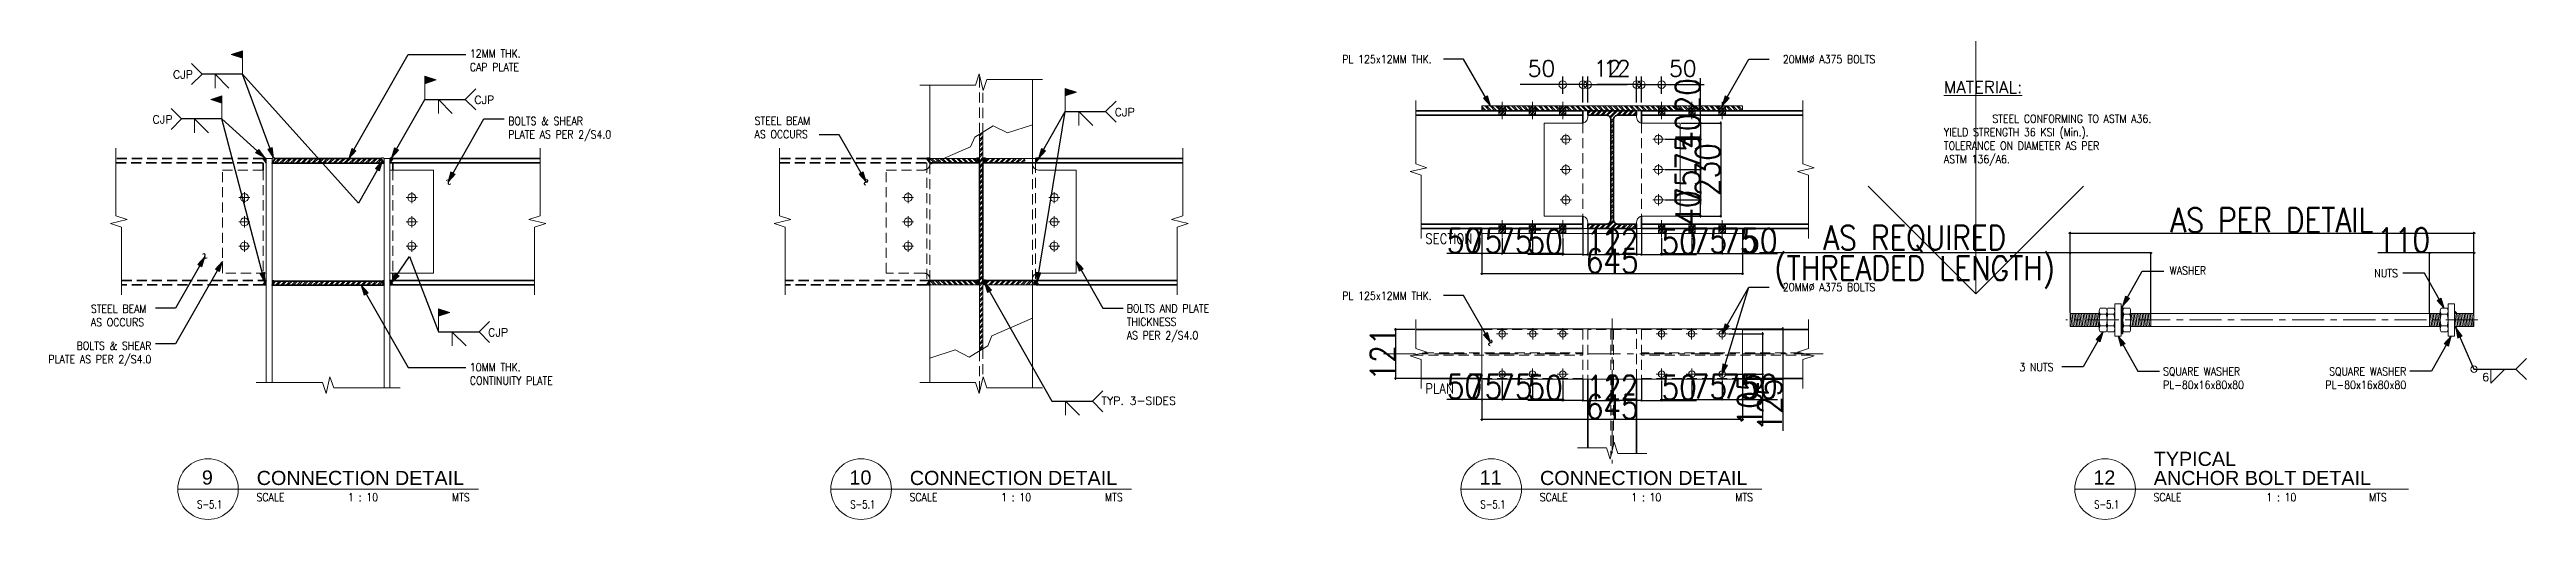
# Model space of a CAD drawing. Header units: millimetres. Extents: x 0 to 437400, y -4782 to 73710.
# Drawn here: x 4951 to 11083, y 6804 to 7967 of the extents above; entities that cross this region are included whole.
import ezdxf
from ezdxf.enums import TextEntityAlignment as Align

# ---------------------------------------------------------------- set-up
doc = ezdxf.new("R2010")
doc.units = ezdxf.units.MM
doc.header["$LTSCALE"] = 10
doc.header["$MEASUREMENT"] = 0
for name, pattern in [('CENTER', [50.8, 31.75, -6.35, 6.35, -6.35]), ('HIDDEN', [0.375, 0.25, -0.125]), ('PHANTOM2', [1.25, 0.625, -0.125, 0.125, -0.125, 0.125, -0.125])]:
    doc.linetypes.add(name, pattern=pattern)
doc.layers.get('0').update_dxf_attribs({"lineweight": 9})
for name, color, linetype, lineweight in [('.1 - NUMBER 8', 8, 'Continuous', 9), ('.1 - NUMBER 9', 9, 'Continuous', 9), ('.2 - RED', 1, 'Continuous', 20), ('.3 - YELLOW', 2, 'Continuous', 15), ('.4 - GREEN', 3, 'Continuous', 18), ('.5 - BLUE', 5, 'Continuous', 20), ('.5 - CYAN', 4, 'Continuous', 25), ('A-NEW', 240, 'Continuous', 9), ('S-ANNO-DIMS', 1, 'Continuous', 5), ('S-Anno-Symb', 52, 'PHANTOM2', 9), ('S-Anno-Text', 52, 'Continuous', 15), ('S-ANNO-WELD', 1, 'Continuous', 9), ('S-DETL-LN03', 3, 'Continuous', 9), ('S-DETL-LN4', 4, 'Continuous', 9), ('S-DETL-LN8', 8, 'Continuous', 9)]:
    doc.layers.add(name, color=color, linetype=linetype, lineweight=lineweight)
doc.layers.add('S-DETL-GRID', color=62, linetype='Continuous', lineweight=9, plot=False)
doc.styles.add('1', font='romans.shx', dxfattribs={"width": 0.85, "height": 60})
doc.styles.add('2', font='simplex.shx', dxfattribs={"width": 0.95, "height": 40})
doc.styles.add('40', font='simplex.shx', dxfattribs={"height": 40})
doc.styles.add('ROMANSX', font='ROMANS.shx', dxfattribs={"height": 0.09375})
doc.styles.add('SHEETNAME', font='simplex.shx', dxfattribs={"width": 0.75, "height": 200})
doc.styles.add('TITLE1', font='HELV.shx', dxfattribs={"height": 500})
doc.dimstyles.new('ESCA10', dxfattribs={"dimtxt": 40, "dimasz": 0.25, "dimexe": 20, "dimexo": 20, "dimgap": 20, "dimtad": 1, "dimdec": 0, "dimrnd": 1, "dimdsep": 46, "dimtxsty": '40', "dimblk1": 'ESCADIM_ARW', "dimblk2": 'ESCADIM_ARW', "dimsah": 1, "dimcen": 50, "dimclrd": 256, "dimclre": 256, "dimclrt": 52, "dimadec": 0, "dimazin": 0, "dimtfac": 1, "dimtdec": 0, "dimtofl": 0, "dimtmove": 0, "dimatfit": 3, "dimldrblk": 'ESCADIM_ARW', "dimfxl": 1, "dimtolj": 1, "dimtzin": 0, "dimarcsym": 0})
doc.dimstyles.new('ESCA30', dxfattribs={"dimtxt": 60, "dimasz": 0.5, "dimexe": 20, "dimexo": 20, "dimgap": 20, "dimtad": 1, "dimdec": 0, "dimrnd": 1, "dimdsep": 46, "dimtxsty": '1', "dimblk1": 'ESCADIM_ARW', "dimblk2": 'ESCADIM_ARW', "dimsah": 1, "dimcen": 50, "dimclrd": 256, "dimclre": 256, "dimclrt": 52, "dimadec": 0, "dimazin": 0, "dimtfac": 1, "dimtdec": 0, "dimtofl": 0, "dimtmove": 0, "dimatfit": 3, "dimldrblk": 'ESCADIM_ARW', "dimfxl": 1, "dimtolj": 1, "dimtzin": 0, "dimarcsym": 0})
doc.dimstyles.new('ESCA_ARW$7', dxfattribs={"dimtxt": 200, "dimasz": 1, "dimexe": 100, "dimexo": 100, "dimgap": 100, "dimtad": 1, "dimdec": 0, "dimrnd": 1, "dimdsep": 46, "dimtxsty": '1', "dimblk1": 'dim_arw', "dimblk2": 'dim_arw', "dimsah": 1, "dimcen": 50, "dimclrd": 1, "dimclre": 256, "dimclrt": 52, "dimadec": 0, "dimazin": 0, "dimtfac": 1, "dimtofl": 0, "dimtmove": 0, "dimatfit": 3, "dimldrblk": 'dim_arw', "dimfxl": 1, "dimtolj": 1, "dimtzin": 0, "dimarcsym": 0})
pattern_1 = [(45, (-35099.76, 6747.5), (-6.629126, 6.629126), []), (45, (-35095.341, 6747.5), (-6.629126, 6.629126), [])]

msp = doc.modelspace()

# ---------------------------------------------------------------- texts
at = {"layer": 'S-Anno-Text', "color": 5, "style": 'TITLE1'}
for s, p in [('TYPICAL', (10160.6, 6936.3)), ('CONNECTION DETAIL', (5463.5, 6889.1)), ('CONNECTION DETAIL', (7080.6, 6889.1)), ('CONNECTION DETAIL', (8641, 6889.1)), ('ANCHOR BOLT DETAIL', (10160.6, 6889.1))]:
    msp.add_text(s, height=35, dxfattribs=at).set_placement(p)
for s, p in [('9', (5341.3, 6890.2)), ('10', (6958.3, 6890.2)), ('11', (8518.7, 6890.2)), ('12', (10038.4, 6890.2))]:
    msp.add_text(s, height=35, dxfattribs=at).set_placement(p, align=Align.CENTER)
at = {"layer": 'S-Anno-Text'}
for s, style, width, p in [('S-5.1', 'SHEETNAME', 0.75, (5347, 6831.1)), ('1 : 10', '2', 0.85, (5726.8, 6848.9)), ('S-5.1', 'SHEETNAME', 0.75, (6964.1, 6831.1)), ('1 : 10', '2', 0.85, (7343.9, 6848.9)), ('S-5.1', 'SHEETNAME', 0.75, (8524.5, 6831.1)), ('1 : 10', '2', 0.85, (8904.2, 6848.9)), ('S-5.1', 'SHEETNAME', 0.75, (10044.1, 6831.1)), ('1 : 10', '2', 0.85, (10476.5, 6848.9))]:
    msp.add_text(s, height=20, dxfattribs=dict(at, style=style, width=width)).set_placement(p, align=Align.CENTER)
at = {"layer": 'S-Anno-Text', "style": '2', "width": 0.85}
for p in [(5462.9, 6848.9), (7079.9, 6848.9), (8640.3, 6848.9), (10160, 6848.9)]:
    msp.add_text('SCALE', height=20, dxfattribs=at).set_placement(p)
for p in [(5990.8, 6848.9), (7607.8, 6848.9), (9168.2, 6848.9), (10737.6, 6848.9)]:
    msp.add_text('MTS', height=20, dxfattribs=at).set_placement(p, align=Align.RIGHT)
at = {"layer": 'S-Anno-Text'}
for s, insert, char_height, width, attachment_point, style in [('CJP', (5305.8, 7905.2), 20, 151.008, 6, 'ROMANSX'), ('12MM THK.\\PCAP PLATE', (5991.2, 7913.5), 20, 568.686, 7, '1'), ('PL 125x12MM THK.', (8151.3, 7952.9), 20, 263.84, 1, '1'), ('20MM%%C A375 BOLTS', (9471, 7952.9), 20, 263.84, 3, '1'), ('CJP', (6002.2, 7842.4), 20, 151.008, 4, 'ROMANSX'), ('{\\LMATERIAL:\\P\\Fsimplex|c0;\\H0.6667x;\\W0.85;\\l\\P^ISTEEL CONFORMING TO ASTM A36.\\PYIELD STRENGTH 36 KSI (Min.).\\PTOLERANCE ON DIAMETER AS PER\\PASTM 136/A6.}', (9641, 7783.9), 30, 749.847, 4, 'ROMANSX'), ('CJP', (5255.1, 7794), 20, 151.008, 6, 'ROMANSX'), ('BOLTS & SHEAR\\PPLATE AS PER 2/S4.0', (6086.2, 7740), 20, 568.686, 7, '1'), ('STEEL BEAM\\PAS OCCURS', (6696.2, 7800.5), 20, 263.84, 1, '1'), ('CJP', (7587.8, 7812.1), 20, 151.008, 4, 'ROMANSX'), ('WASHER', (10290.3, 7409.8), 20, 372.728, 9, '1'), ('NUTS', (10765.1, 7423.4), 20, 372.728, 3, '1'), ('PL 125x12MM THK.', (8151.3, 7367.4), 20, 263.84, 1, '1'), ('20MM%%C A375 BOLTS', (9471, 7388.8), 20, 263.84, 3, '1'), ('STEEL BEAM\\PAS OCCURS', (5052.9, 7281.9), 20, 263.84, 7, '1'), ('BOLTS AND PLATE \\PTHICKNESS\\PAS PER 2/S4.0', (7617.7, 7336.2), 20, 568.686, 1, '1'), ('BOLTS & SHEAR\\PPLATE AS PER 2/S4.0', (5202.6, 7183.7), 20, 568.686, 9, '1'), ('CJP', (6036.4, 7266.7), 20, 151.008, 4, 'ROMANSX'), ('10MM THK.\\PCONTINUITY PLATE', (5991.2, 7190.7), 20, 568.686, 1, '1'), ('3 NUTS', (9827.9, 7190.7), 20, 372.728, 1, '1'), ('SQUARE WASHER\\PPL-80x16x80x80', (10183.7, 7180.3), 20, 372.728, 1, '1'), ('SQUARE WASHER\\PPL-80x16x80x80', (10785.8, 7180.3), 20, 372.728, 3, '1'), ('6', (10974, 7156.2), 20, 83.333, 4, 'ROMANSX'), ('TYP. 3-SIDES', (7555.1, 7097.7), 20, 247.772, 4, 'ROMANSX')]:
    msp.add_mtext(s, dxfattribs=dict(at, insert=insert, char_height=char_height, width=width, attachment_point=attachment_point, style=style))
at = {"layer": 'S-Anno-Text', "char_height": 20, "width": 205.747, "style": '1'}
for insert, attachment_point, rotation in [((5924.2, 7640.4), 3, 119.96432), ((6986.5, 7640.4), 1, 240.03568), ((5346.8, 7452.7), 7, 119.96432), ((8532.4, 7242.8), 1, 240.03568)]:
    msp.add_mtext('~', dxfattribs=dict(at, insert=insert, attachment_point=attachment_point, rotation=rotation))
at = {"layer": 'S-Anno-Text', "color": 4, "char_height": 25, "width": 263.84, "attachment_point": 1, "style": '1'}
for s, insert in [('SECTION', (8357.1, 7511.2)), ('PLAN', (8357.1, 7140.2))]:
    msp.add_mtext(s, dxfattribs=dict(at, insert=insert))

# ---------------------------------------------------------------- blocks, each defined once
blk = doc.blocks.new('NUT')
at = {"color": 0, "linetype": 'Continuous'}
for p, q in [((6.7, 0), (-8.2, 0)), ((-10.4, -51.7), (-10.4, -7.4)), ((6.7, -14.8), (-8.2, -14.8)), ((6.7, -44.3), (-8.2, -44.3)), ((6.7, -59.1), (-8.2, -59.1)), ((8.9, -51.7), (8.9, -7.4))]:
    blk.add_line(p, q, dxfattribs=at)
for centre, radius, start, end in [((3.2, -7.4), 13.6, 147.13278, 212.86722), ((40.8, -29.6), 51.2, 163.22135, 196.77865), ((3.2, -51.7), 13.6, 147.13278, 212.86722), ((-4.7, -7.4), 13.6, 327.13278, 32.86722), ((-42.3, -29.6), 51.2, 343.22135, 16.77865), ((-4.7, -51.7), 13.6, 327.13278, 32.86722)]:
    blk.add_arc(centre, radius, start, end, dxfattribs=at)
blk = doc.blocks.new('ESCADIM_ARW')
at = {"color": 9}
blk.add_line((75, 0), (-75, 0), dxfattribs=at)
blk.add_circle((0, 0), 37.5, dxfattribs=at)
blk = doc.blocks.new('*D87')
at = {"layer": 'Defpoints', "color": 0, "transparency": 16777216}
for p in [(10843.3, 7463.5), (10843.3, 7313.5), (10953.3, 7313.5)]:
    blk.add_point(p, dxfattribs=at)
at = {"layer": 'S-ANNO-DIMS', "lineweight": -2, "transparency": 16777216}
for p, q in [((10843.3, 7463.5), (10715.4, 7463.5)), ((10843.3, 7315.5), (10843.3, 7464.3)), ((10953.2, 7463.5), (10843.3, 7463.5)), ((10953.3, 7315.5), (10953.3, 7464.3))]:
    blk.add_line(p, q, dxfattribs=at)
at = {"layer": 'S-ANNO-DIMS', "lineweight": -2, "transparency": 16777216, "xscale": 0.05, "yscale": 0.05, "zscale": 0.05, "rotation": 180}
blk.add_blockref('ESCADIM_ARW', (10843.3, 7463.5), dxfattribs=at)
at = {"layer": 'S-ANNO-DIMS', "lineweight": -2, "transparency": 16777216, "xscale": 0.05, "yscale": 0.05, "zscale": 0.05}
blk.add_blockref('ESCADIM_ARW', (10953.3, 7463.5), dxfattribs=at)
at = {"layer": 'S-ANNO-DIMS', "color": 52, "transparency": 16777216, "insert": (10779.3, 7495.5), "char_height": 60, "attachment_point": 5, "style": '1'}
blk.add_mtext('\\A1;110', dxfattribs=at)
blk = doc.blocks.new('*D88')
at = {"layer": 'Defpoints', "color": 0, "transparency": 16777216}
for p in [(10953.3, 7512.7), (9953.3, 7313.5), (10953.3, 7313.5)]:
    blk.add_point(p, dxfattribs=at)
at = {"layer": 'S-ANNO-DIMS', "lineweight": -2, "transparency": 16777216}
for p, q in [((9953.3, 7315.5), (9953.3, 7513.5)), ((9953.3, 7512.7), (10953.2, 7512.7)), ((10953.3, 7315.5), (10953.3, 7513.5))]:
    blk.add_line(p, q, dxfattribs=at)
at = {"layer": 'S-ANNO-DIMS', "lineweight": -2, "transparency": 16777216, "xscale": 0.05, "yscale": 0.05, "zscale": 0.05, "rotation": 180}
blk.add_blockref('ESCADIM_ARW', (9953.3, 7512.7), dxfattribs=at)
at = {"layer": 'S-ANNO-DIMS', "lineweight": -2, "transparency": 16777216, "xscale": 0.05, "yscale": 0.05, "zscale": 0.05}
blk.add_blockref('ESCADIM_ARW', (10953.3, 7512.7), dxfattribs=at)
at = {"layer": 'S-ANNO-DIMS', "color": 52, "transparency": 16777216, "insert": (10453.3, 7544.7), "char_height": 60, "attachment_point": 5, "style": '1'}
blk.add_mtext('\\A1;AS PER DETAIL', dxfattribs=at)
blk = doc.blocks.new('*D89')
at = {"layer": 'Defpoints', "color": 0, "transparency": 16777216}
for p in [(9953.3, 7463.5), (9953.3, 7313.5), (10153.3, 7313.5)]:
    blk.add_point(p, dxfattribs=at)
at = {"layer": 'S-ANNO-DIMS', "lineweight": -2, "transparency": 16777216}
for p, q in [((9953.3, 7463.5), (9184.2, 7463.5)), ((9953.3, 7315.5), (9953.3, 7464.3)), ((10153.2, 7463.5), (9953.3, 7463.5)), ((10153.3, 7315.5), (10153.3, 7464.3))]:
    blk.add_line(p, q, dxfattribs=at)
at = {"layer": 'S-ANNO-DIMS', "lineweight": -2, "transparency": 16777216, "xscale": 0.05, "yscale": 0.05, "zscale": 0.05, "rotation": 180}
blk.add_blockref('ESCADIM_ARW', (9953.3, 7463.5), dxfattribs=at)
at = {"layer": 'S-ANNO-DIMS', "lineweight": -2, "transparency": 16777216, "xscale": 0.05, "yscale": 0.05, "zscale": 0.05}
blk.add_blockref('ESCADIM_ARW', (10153.3, 7463.5), dxfattribs=at)
at = {"layer": 'S-ANNO-DIMS', "color": 52, "transparency": 16777216, "char_height": 60, "attachment_point": 5, "style": '1'}
for s, insert in [('\\A1;AS REQUIRED', (9568.7, 7498.3)), ('\\A1;(THREADED LENGTH)', (9568.7, 7415.8))]:
    blk.add_mtext(s, dxfattribs=dict(at, insert=insert))
blk = doc.blocks.new('dim_arw')
h = blk.add_hatch(color=256)
h.paths.add_polyline_path([(-126, 29), (0, 0), (-126, -29, -0.115681), (-133, 0, -0.115681)])
h.paths.add_polyline_path([(-249, 58), (-126, 29, 0.115681), (-133, 0, 0.115681), (-126, -29), (-249, -58)])
for p, q in [((0, 0), (-249, 58)), ((-249, 58), (-249, -58)), ((0, 0), (-249, -58))]:
    blk.add_line(p, q)
blk = doc.blocks.new('*U11')
at = {"layer": 'S-ANNO-WELD'}
blk.add_lwpolyline([(0, 0), (0, -0.162), (0.162, 0)], dxfattribs=at)
blk = doc.blocks.new('*U8')
at = {"layer": 'S-ANNO-WELD'}
blk.add_line((0, 0), (0, 0.225), dxfattribs=at)
blk.add_lwpolyline([(0, 0.182), (0, 0.268), (-0.13, 0.225), (0, 0.182)], dxfattribs=at)
blk.add_solid([(0, 0.182), (-0.13, 0.225), (0, 0.268)], dxfattribs=at)
blk = doc.blocks.new('*D63')
at = {"layer": 'Defpoints', "color": 0, "transparency": 16777216}
for p in [(9106, 7263.4), (9106, 7163.4), (9192.1, 7163.4)]:
    blk.add_point(p, dxfattribs=at)
at = {"layer": 'S-ANNO-DIMS', "lineweight": -2, "transparency": 16777216}
for p, q in [((9108, 7263.4), (9192.9, 7263.4)), ((9192.1, 7263.3), (9192.1, 7163.4)), ((9108, 7163.4), (9192.9, 7163.4)), ((9192.1, 7163.4), (9192.1, 7035.5))]:
    blk.add_line(p, q, dxfattribs=at)
at = {"layer": 'S-ANNO-DIMS', "lineweight": -2, "transparency": 16777216, "xscale": 0.05, "yscale": 0.05, "zscale": 0.05}
for p, rotation in [((9192.1, 7263.4), 90), ((9192.1, 7163.4), 270)]:
    blk.add_blockref('ESCADIM_ARW', p, dxfattribs=dict(at, rotation=rotation))
at = {"layer": 'S-ANNO-DIMS', "color": 52, "transparency": 16777216, "insert": (9160.1, 7099.4), "char_height": 60, "attachment_point": 5, "rotation": 90, "style": '1'}
blk.add_mtext('\\A1;105', dxfattribs=at)
blk = doc.blocks.new('*D90')
at = {"layer": 'Defpoints', "color": 0, "transparency": 16777216}
for p in [(8892.1, 7152.9), (8942.1, 7149.5), (8942.1, 7098.4)]:
    blk.add_point(p, dxfattribs=at)
at = {"layer": 'S-ANNO-DIMS', "lineweight": -2, "transparency": 16777216}
for p, q in [((8892.1, 7150.9), (8892.1, 7097.6)), ((8942.1, 7147.5), (8942.1, 7097.6)), ((8892.2, 7098.4), (8942.1, 7098.4)), ((8942.1, 7098.4), (9028.7, 7098.4))]:
    blk.add_line(p, q, dxfattribs=at)
at = {"layer": 'S-ANNO-DIMS', "lineweight": -2, "transparency": 16777216, "xscale": 0.05, "yscale": 0.05, "zscale": 0.05, "rotation": 180}
blk.add_blockref('ESCADIM_ARW', (8892.1, 7098.4), dxfattribs=at)
at = {"layer": 'S-ANNO-DIMS', "lineweight": -2, "transparency": 16777216, "xscale": 0.05, "yscale": 0.05, "zscale": 0.05}
blk.add_blockref('ESCADIM_ARW', (8942.1, 7098.4), dxfattribs=at)
at = {"layer": 'S-ANNO-DIMS', "color": 52, "transparency": 16777216, "insert": (8985.5, 7130.4), "char_height": 60, "attachment_point": 5, "style": '1'}
blk.add_mtext('\\A1;50', dxfattribs=at)
blk = doc.blocks.new('*D91')
at = {"layer": 'Defpoints', "color": 0, "transparency": 16777216}
for p in [(8942.1, 7149.5), (9017.1, 7149.5), (9017.1, 7100.9)]:
    blk.add_point(p, dxfattribs=at)
at = {"layer": 'S-ANNO-DIMS', "lineweight": -2, "transparency": 16777216}
for p, q in [((8942.1, 7147.5), (8942.1, 7100.1)), ((9017.1, 7147.5), (9017.1, 7100.1)), ((8942.2, 7100.9), (9017.1, 7100.9)), ((9017.1, 7100.9), (9103.7, 7100.9))]:
    blk.add_line(p, q, dxfattribs=at)
at = {"layer": 'S-ANNO-DIMS', "lineweight": -2, "transparency": 16777216, "xscale": 0.05, "yscale": 0.05, "zscale": 0.05, "rotation": 180}
blk.add_blockref('ESCADIM_ARW', (8942.1, 7100.9), dxfattribs=at)
at = {"layer": 'S-ANNO-DIMS', "lineweight": -2, "transparency": 16777216, "xscale": 0.05, "yscale": 0.05, "zscale": 0.05}
blk.add_blockref('ESCADIM_ARW', (9017.1, 7100.9), dxfattribs=at)
at = {"layer": 'S-ANNO-DIMS', "color": 52, "transparency": 16777216, "insert": (9060.5, 7132.9), "char_height": 60, "attachment_point": 5, "style": '1'}
blk.add_mtext('\\A1;75', dxfattribs=at)
blk = doc.blocks.new('*D92')
at = {"layer": 'Defpoints', "color": 0, "transparency": 16777216}
for p in [(9017.1, 7149.5), (9092.1, 7149.5), (9092.1, 7100.9)]:
    blk.add_point(p, dxfattribs=at)
at = {"layer": 'S-ANNO-DIMS', "lineweight": -2, "transparency": 16777216}
for p, q in [((9017.1, 7147.5), (9017.1, 7100.1)), ((9092.1, 7147.5), (9092.1, 7100.1)), ((9017.2, 7100.9), (9092.1, 7100.9)), ((9092.1, 7100.9), (9178.7, 7100.9))]:
    blk.add_line(p, q, dxfattribs=at)
at = {"layer": 'S-ANNO-DIMS', "lineweight": -2, "transparency": 16777216, "xscale": 0.05, "yscale": 0.05, "zscale": 0.05, "rotation": 180}
blk.add_blockref('ESCADIM_ARW', (9017.1, 7100.9), dxfattribs=at)
at = {"layer": 'S-ANNO-DIMS', "lineweight": -2, "transparency": 16777216, "xscale": 0.05, "yscale": 0.05, "zscale": 0.05}
blk.add_blockref('ESCADIM_ARW', (9092.1, 7100.9), dxfattribs=at)
at = {"layer": 'S-ANNO-DIMS', "color": 52, "transparency": 16777216, "insert": (9135.5, 7132.9), "char_height": 60, "attachment_point": 5, "style": '1'}
blk.add_mtext('\\A1;75', dxfattribs=at)
blk = doc.blocks.new('*D93')
at = {"layer": 'Defpoints', "color": 0, "transparency": 16777216}
for p in [(9092.1, 7149.5), (9142.1, 7150.9), (9142.1, 7100.9)]:
    blk.add_point(p, dxfattribs=at)
at = {"layer": 'S-ANNO-DIMS', "lineweight": -2, "transparency": 16777216}
for p, q in [((9092.1, 7147.5), (9092.1, 7100.1)), ((9142.1, 7148.9), (9142.1, 7100.1)), ((9092.2, 7100.9), (9142.1, 7100.9)), ((9142.1, 7100.9), (9228.7, 7100.9))]:
    blk.add_line(p, q, dxfattribs=at)
at = {"layer": 'S-ANNO-DIMS', "lineweight": -2, "transparency": 16777216, "xscale": 0.05, "yscale": 0.05, "zscale": 0.05, "rotation": 180}
blk.add_blockref('ESCADIM_ARW', (9092.1, 7100.9), dxfattribs=at)
at = {"layer": 'S-ANNO-DIMS', "lineweight": -2, "transparency": 16777216, "xscale": 0.05, "yscale": 0.05, "zscale": 0.05}
blk.add_blockref('ESCADIM_ARW', (9142.1, 7100.9), dxfattribs=at)
at = {"layer": 'S-ANNO-DIMS', "color": 52, "transparency": 16777216, "insert": (9185.5, 7132.9), "char_height": 60, "attachment_point": 5, "style": '1'}
blk.add_mtext('\\A1;50', dxfattribs=at)
blk = doc.blocks.new('*D64')
at = {"layer": 'Defpoints', "color": 0, "transparency": 16777216}
for p in [(9142.1, 7275.9), (9142.1, 7150.9), (9242.1, 7150.9)]:
    blk.add_point(p, dxfattribs=at)
at = {"layer": 'S-ANNO-DIMS', "lineweight": -2, "transparency": 16777216}
for p, q in [((9144.1, 7275.9), (9242.9, 7275.9)), ((9242.1, 7275.8), (9242.1, 7150.9)), ((9144.1, 7150.9), (9242.9, 7150.9)), ((9242.1, 7150.9), (9242.1, 7023))]:
    blk.add_line(p, q, dxfattribs=at)
at = {"layer": 'S-ANNO-DIMS', "lineweight": -2, "transparency": 16777216, "xscale": 0.05, "yscale": 0.05, "zscale": 0.05}
for p, rotation in [((9242.1, 7275.9), 90), ((9242.1, 7150.9), 270)]:
    blk.add_blockref('ESCADIM_ARW', p, dxfattribs=dict(at, rotation=rotation))
at = {"layer": 'S-ANNO-DIMS', "color": 52, "transparency": 16777216, "insert": (9210.1, 7086.9), "char_height": 60, "attachment_point": 5, "rotation": 90, "style": '1'}
blk.add_mtext('\\A1;125', dxfattribs=at)
blk = doc.blocks.new('*D94')
at = {"layer": 'Defpoints', "color": 0, "transparency": 16777216}
for p in [(8697.1, 7149.5), (8747.1, 7152.9), (8697.1, 7098.4)]:
    blk.add_point(p, dxfattribs=at)
at = {"layer": 'S-ANNO-DIMS', "lineweight": -2, "transparency": 16777216}
for p, q in [((8697.1, 7147.5), (8697.1, 7097.6)), ((8747.1, 7150.9), (8747.1, 7097.6)), ((8697.1, 7098.4), (8610.5, 7098.4)), ((8747.1, 7098.4), (8697.2, 7098.4))]:
    blk.add_line(p, q, dxfattribs=at)
at = {"layer": 'S-ANNO-DIMS', "lineweight": -2, "transparency": 16777216, "xscale": 0.05, "yscale": 0.05, "zscale": 0.05, "rotation": 180}
blk.add_blockref('ESCADIM_ARW', (8697.1, 7098.4), dxfattribs=at)
at = {"layer": 'S-ANNO-DIMS', "lineweight": -2, "transparency": 16777216, "xscale": 0.05, "yscale": 0.05, "zscale": 0.05}
blk.add_blockref('ESCADIM_ARW', (8747.1, 7098.4), dxfattribs=at)
at = {"layer": 'S-ANNO-DIMS', "color": 52, "transparency": 16777216, "insert": (8653.8, 7130.4), "char_height": 60, "attachment_point": 5, "style": '1'}
blk.add_mtext('\\A1;50', dxfattribs=at)
blk = doc.blocks.new('*D95')
at = {"layer": 'Defpoints', "color": 0, "transparency": 16777216}
for p in [(8622.1, 7149.5), (8697.1, 7149.5), (8622.1, 7100.9)]:
    blk.add_point(p, dxfattribs=at)
at = {"layer": 'S-ANNO-DIMS', "lineweight": -2, "transparency": 16777216}
for p, q in [((8622.1, 7147.5), (8622.1, 7100.1)), ((8697.1, 7147.5), (8697.1, 7100.1)), ((8622.1, 7100.9), (8535.5, 7100.9)), ((8697.1, 7100.9), (8622.2, 7100.9))]:
    blk.add_line(p, q, dxfattribs=at)
at = {"layer": 'S-ANNO-DIMS', "lineweight": -2, "transparency": 16777216, "xscale": 0.05, "yscale": 0.05, "zscale": 0.05, "rotation": 180}
blk.add_blockref('ESCADIM_ARW', (8622.1, 7100.9), dxfattribs=at)
at = {"layer": 'S-ANNO-DIMS', "lineweight": -2, "transparency": 16777216, "xscale": 0.05, "yscale": 0.05, "zscale": 0.05}
blk.add_blockref('ESCADIM_ARW', (8697.1, 7100.9), dxfattribs=at)
at = {"layer": 'S-ANNO-DIMS', "color": 52, "transparency": 16777216, "insert": (8578.8, 7132.9), "char_height": 60, "attachment_point": 5, "style": '1'}
blk.add_mtext('\\A1;75', dxfattribs=at)
blk = doc.blocks.new('*D96')
at = {"layer": 'Defpoints', "color": 0, "transparency": 16777216}
for p in [(8547.1, 7149.5), (8622.1, 7149.5), (8547.1, 7100.9)]:
    blk.add_point(p, dxfattribs=at)
at = {"layer": 'S-ANNO-DIMS', "lineweight": -2, "transparency": 16777216}
for p, q in [((8547.1, 7147.5), (8547.1, 7100.1)), ((8622.1, 7147.5), (8622.1, 7100.1)), ((8547.1, 7100.9), (8460.5, 7100.9)), ((8622.1, 7100.9), (8547.2, 7100.9))]:
    blk.add_line(p, q, dxfattribs=at)
at = {"layer": 'S-ANNO-DIMS', "lineweight": -2, "transparency": 16777216, "xscale": 0.05, "yscale": 0.05, "zscale": 0.05, "rotation": 180}
blk.add_blockref('ESCADIM_ARW', (8547.1, 7100.9), dxfattribs=at)
at = {"layer": 'S-ANNO-DIMS', "lineweight": -2, "transparency": 16777216, "xscale": 0.05, "yscale": 0.05, "zscale": 0.05}
blk.add_blockref('ESCADIM_ARW', (8622.1, 7100.9), dxfattribs=at)
at = {"layer": 'S-ANNO-DIMS', "color": 52, "transparency": 16777216, "insert": (8503.8, 7132.9), "char_height": 60, "attachment_point": 5, "style": '1'}
blk.add_mtext('\\A1;75', dxfattribs=at)
blk = doc.blocks.new('*D97')
at = {"layer": 'Defpoints', "color": 0, "transparency": 16777216}
for p in [(8497.1, 7150.9), (8547.1, 7149.5), (8497.1, 7100.9)]:
    blk.add_point(p, dxfattribs=at)
at = {"layer": 'S-ANNO-DIMS', "lineweight": -2, "transparency": 16777216}
for p, q in [((8497.1, 7148.9), (8497.1, 7100.1)), ((8547.1, 7147.5), (8547.1, 7100.1)), ((8497.1, 7100.9), (8410.5, 7100.9)), ((8547.1, 7100.9), (8497.2, 7100.9))]:
    blk.add_line(p, q, dxfattribs=at)
at = {"layer": 'S-ANNO-DIMS', "lineweight": -2, "transparency": 16777216, "xscale": 0.05, "yscale": 0.05, "zscale": 0.05, "rotation": 180}
blk.add_blockref('ESCADIM_ARW', (8497.1, 7100.9), dxfattribs=at)
at = {"layer": 'S-ANNO-DIMS', "lineweight": -2, "transparency": 16777216, "xscale": 0.05, "yscale": 0.05, "zscale": 0.05}
blk.add_blockref('ESCADIM_ARW', (8547.1, 7100.9), dxfattribs=at)
at = {"layer": 'S-ANNO-DIMS', "color": 52, "transparency": 16777216, "insert": (8453.8, 7132.9), "char_height": 60, "attachment_point": 5, "style": '1'}
blk.add_mtext('\\A1;50', dxfattribs=at)
blk = doc.blocks.new('*D65')
at = {"layer": 'Defpoints', "color": 0, "transparency": 16777216}
for p in [(8333.2, 7273.9), (8283.2, 7152.9), (8347.1, 7152.9)]:
    blk.add_point(p, dxfattribs=at)
at = {"layer": 'S-ANNO-DIMS', "lineweight": -2, "transparency": 16777216}
for p, q in [((8331.2, 7273.9), (8282.4, 7273.9)), ((8283.2, 7273.8), (8283.2, 7152.9)), ((8345.1, 7152.9), (8282.4, 7152.9))]:
    blk.add_line(p, q, dxfattribs=at)
at = {"layer": 'S-ANNO-DIMS', "lineweight": -2, "transparency": 16777216, "xscale": 0.05, "yscale": 0.05, "zscale": 0.05}
for p, rotation in [((8283.2, 7273.9), 90), ((8283.2, 7152.9), 270)]:
    blk.add_blockref('ESCADIM_ARW', p, dxfattribs=dict(at, rotation=rotation))
at = {"layer": 'S-ANNO-DIMS', "color": 52, "transparency": 16777216, "insert": (8251.2, 7213.4), "char_height": 60, "attachment_point": 5, "rotation": 90, "style": '1'}
blk.add_mtext('\\A1;121', dxfattribs=at)
blk = doc.blocks.new('*D66')
at = {"layer": 'Defpoints', "color": 0, "transparency": 16777216}
for p in [(8880.1, 7150.9), (8892.1, 7152.9), (8880.1, 7098.4)]:
    blk.add_point(p, dxfattribs=at)
at = {"layer": 'S-ANNO-DIMS', "lineweight": -2, "transparency": 16777216}
for p, q in [((8880.1, 7148.9), (8880.1, 7097.6)), ((8892.1, 7150.9), (8892.1, 7097.6)), ((8880.1, 7098.4), (8800.8, 7098.4)), ((8892.1, 7098.4), (8880.2, 7098.4))]:
    blk.add_line(p, q, dxfattribs=at)
at = {"layer": 'S-ANNO-DIMS', "lineweight": -2, "transparency": 16777216, "xscale": 0.05, "yscale": 0.05, "zscale": 0.05, "rotation": 180}
blk.add_blockref('ESCADIM_ARW', (8880.1, 7098.4), dxfattribs=at)
at = {"layer": 'S-ANNO-DIMS', "lineweight": -2, "transparency": 16777216, "xscale": 0.05, "yscale": 0.05, "zscale": 0.05}
blk.add_blockref('ESCADIM_ARW', (8892.1, 7098.4), dxfattribs=at)
at = {"layer": 'S-ANNO-DIMS', "color": 52, "transparency": 16777216, "insert": (8840.4, 7130.4), "char_height": 60, "attachment_point": 5, "style": '1'}
blk.add_mtext('\\A1;12', dxfattribs=at)
blk = doc.blocks.new('*D67')
at = {"layer": 'Defpoints', "color": 0, "transparency": 16777216}
for p in [(8747.1, 7152.9), (8759.1, 7150.9), (8759.1, 7098.4)]:
    blk.add_point(p, dxfattribs=at)
at = {"layer": 'S-ANNO-DIMS', "lineweight": -2, "transparency": 16777216}
for p, q in [((8747.1, 7150.9), (8747.1, 7097.6)), ((8759.1, 7148.9), (8759.1, 7097.6)), ((8747.2, 7098.4), (8759.1, 7098.4)), ((8759.1, 7098.4), (8838.5, 7098.4))]:
    blk.add_line(p, q, dxfattribs=at)
at = {"layer": 'S-ANNO-DIMS', "lineweight": -2, "transparency": 16777216, "xscale": 0.05, "yscale": 0.05, "zscale": 0.05, "rotation": 180}
blk.add_blockref('ESCADIM_ARW', (8747.1, 7098.4), dxfattribs=at)
at = {"layer": 'S-ANNO-DIMS', "lineweight": -2, "transparency": 16777216, "xscale": 0.05, "yscale": 0.05, "zscale": 0.05}
blk.add_blockref('ESCADIM_ARW', (8759.1, 7098.4), dxfattribs=at)
at = {"layer": 'S-ANNO-DIMS', "color": 52, "transparency": 16777216, "insert": (8798.8, 7130.4), "char_height": 60, "attachment_point": 5, "style": '1'}
blk.add_mtext('\\A1;12', dxfattribs=at)
blk = doc.blocks.new('*D68')
at = {"layer": 'Defpoints', "color": 0, "transparency": 16777216}
for p in [(8497.1, 7150.9), (9142.1, 7150.9), (8497.1, 7050.9)]:
    blk.add_point(p, dxfattribs=at)
at = {"layer": 'S-ANNO-DIMS', "lineweight": -2, "transparency": 16777216}
for p, q in [((8497.1, 7148.9), (8497.1, 7050.1)), ((9142.1, 7148.9), (9142.1, 7050.1)), ((9142.1, 7050.9), (8497.2, 7050.9))]:
    blk.add_line(p, q, dxfattribs=at)
at = {"layer": 'S-ANNO-DIMS', "lineweight": -2, "transparency": 16777216, "xscale": 0.05, "yscale": 0.05, "zscale": 0.05, "rotation": 180}
blk.add_blockref('ESCADIM_ARW', (8497.1, 7050.9), dxfattribs=at)
at = {"layer": 'S-ANNO-DIMS', "lineweight": -2, "transparency": 16777216, "xscale": 0.05, "yscale": 0.05, "zscale": 0.05}
blk.add_blockref('ESCADIM_ARW', (9142.1, 7050.9), dxfattribs=at)
at = {"layer": 'S-ANNO-DIMS', "color": 52, "transparency": 16777216, "insert": (8819.6, 7082.9), "char_height": 60, "attachment_point": 5, "style": '1'}
blk.add_mtext('\\A1;645', dxfattribs=at)
blk = doc.blocks.new('*D69')
at = {"layer": 'Defpoints', "color": 0, "transparency": 16777216}
for p in [(8892.1, 7523.9), (8942.1, 7501.9), (8942.1, 7459.4)]:
    blk.add_point(p, dxfattribs=at)
at = {"layer": 'S-ANNO-DIMS', "lineweight": -2, "transparency": 16777216}
for p, q in [((8892.1, 7521.9), (8892.1, 7458.6)), ((8942.1, 7499.9), (8942.1, 7458.6)), ((8892.2, 7459.4), (8942.1, 7459.4)), ((8942.1, 7459.4), (9028.7, 7459.4))]:
    blk.add_line(p, q, dxfattribs=at)
at = {"layer": 'S-ANNO-DIMS', "lineweight": -2, "transparency": 16777216, "xscale": 0.05, "yscale": 0.05, "zscale": 0.05, "rotation": 180}
blk.add_blockref('ESCADIM_ARW', (8892.1, 7459.4), dxfattribs=at)
at = {"layer": 'S-ANNO-DIMS', "lineweight": -2, "transparency": 16777216, "xscale": 0.05, "yscale": 0.05, "zscale": 0.05}
blk.add_blockref('ESCADIM_ARW', (8942.1, 7459.4), dxfattribs=at)
at = {"layer": 'S-ANNO-DIMS', "color": 52, "transparency": 16777216, "insert": (8985.5, 7491.4), "char_height": 60, "attachment_point": 5, "style": '1'}
blk.add_mtext('\\A1;50', dxfattribs=at)
blk = doc.blocks.new('*D70')
at = {"layer": 'Defpoints', "color": 0, "transparency": 16777216}
for p in [(8942.1, 7501.9), (9017.1, 7501.9), (9017.1, 7461.9)]:
    blk.add_point(p, dxfattribs=at)
at = {"layer": 'S-ANNO-DIMS', "lineweight": -2, "transparency": 16777216}
for p, q in [((8942.1, 7499.9), (8942.1, 7461.1)), ((9017.1, 7499.9), (9017.1, 7461.1)), ((8942.2, 7461.9), (9017.1, 7461.9)), ((9017.1, 7461.9), (9103.7, 7461.9))]:
    blk.add_line(p, q, dxfattribs=at)
at = {"layer": 'S-ANNO-DIMS', "lineweight": -2, "transparency": 16777216, "xscale": 0.05, "yscale": 0.05, "zscale": 0.05, "rotation": 180}
blk.add_blockref('ESCADIM_ARW', (8942.1, 7461.9), dxfattribs=at)
at = {"layer": 'S-ANNO-DIMS', "lineweight": -2, "transparency": 16777216, "xscale": 0.05, "yscale": 0.05, "zscale": 0.05}
blk.add_blockref('ESCADIM_ARW', (9017.1, 7461.9), dxfattribs=at)
at = {"layer": 'S-ANNO-DIMS', "color": 52, "transparency": 16777216, "insert": (9060.5, 7493.9), "char_height": 60, "attachment_point": 5, "style": '1'}
blk.add_mtext('\\A1;75', dxfattribs=at)
blk = doc.blocks.new('*D71')
at = {"layer": 'Defpoints', "color": 0, "transparency": 16777216}
for p in [(9017.1, 7501.9), (9092.1, 7501.9), (9092.1, 7461.9)]:
    blk.add_point(p, dxfattribs=at)
at = {"layer": 'S-ANNO-DIMS', "lineweight": -2, "transparency": 16777216}
for p, q in [((9017.1, 7499.9), (9017.1, 7461.1)), ((9092.1, 7499.9), (9092.1, 7461.1)), ((9017.2, 7461.9), (9092.1, 7461.9)), ((9092.1, 7461.9), (9178.7, 7461.9))]:
    blk.add_line(p, q, dxfattribs=at)
at = {"layer": 'S-ANNO-DIMS', "lineweight": -2, "transparency": 16777216, "xscale": 0.05, "yscale": 0.05, "zscale": 0.05, "rotation": 180}
blk.add_blockref('ESCADIM_ARW', (9017.1, 7461.9), dxfattribs=at)
at = {"layer": 'S-ANNO-DIMS', "lineweight": -2, "transparency": 16777216, "xscale": 0.05, "yscale": 0.05, "zscale": 0.05}
blk.add_blockref('ESCADIM_ARW', (9092.1, 7461.9), dxfattribs=at)
at = {"layer": 'S-ANNO-DIMS', "color": 52, "transparency": 16777216, "insert": (9135.5, 7493.9), "char_height": 60, "attachment_point": 5, "style": '1'}
blk.add_mtext('\\A1;75', dxfattribs=at)
blk = doc.blocks.new('*D72')
at = {"layer": 'Defpoints', "color": 0, "transparency": 16777216}
for p in [(9092.1, 7501.9), (9142.1, 7511.9), (9142.1, 7461.9)]:
    blk.add_point(p, dxfattribs=at)
at = {"layer": 'S-ANNO-DIMS', "lineweight": -2, "transparency": 16777216}
for p, q in [((9092.1, 7499.9), (9092.1, 7461.1)), ((9142.1, 7509.9), (9142.1, 7461.1)), ((9092.2, 7461.9), (9142.1, 7461.9)), ((9142.1, 7461.9), (9228.7, 7461.9))]:
    blk.add_line(p, q, dxfattribs=at)
at = {"layer": 'S-ANNO-DIMS', "lineweight": -2, "transparency": 16777216, "xscale": 0.05, "yscale": 0.05, "zscale": 0.05, "rotation": 180}
blk.add_blockref('ESCADIM_ARW', (9092.1, 7461.9), dxfattribs=at)
at = {"layer": 'S-ANNO-DIMS', "lineweight": -2, "transparency": 16777216, "xscale": 0.05, "yscale": 0.05, "zscale": 0.05}
blk.add_blockref('ESCADIM_ARW', (9142.1, 7461.9), dxfattribs=at)
at = {"layer": 'S-ANNO-DIMS', "color": 52, "transparency": 16777216, "insert": (9185.5, 7493.9), "char_height": 60, "attachment_point": 5, "style": '1'}
blk.add_mtext('\\A1;50', dxfattribs=at)
blk = doc.blocks.new('*D73')
at = {"layer": 'Defpoints', "color": 0, "transparency": 16777216}
for p in [(8697.1, 7501.9), (8747.1, 7523.9), (8697.1, 7459.4)]:
    blk.add_point(p, dxfattribs=at)
at = {"layer": 'S-ANNO-DIMS', "lineweight": -2, "transparency": 16777216}
for p, q in [((8697.1, 7499.9), (8697.1, 7458.6)), ((8747.1, 7521.9), (8747.1, 7458.6)), ((8697.1, 7459.4), (8610.5, 7459.4)), ((8747.1, 7459.4), (8697.2, 7459.4))]:
    blk.add_line(p, q, dxfattribs=at)
at = {"layer": 'S-ANNO-DIMS', "lineweight": -2, "transparency": 16777216, "xscale": 0.05, "yscale": 0.05, "zscale": 0.05, "rotation": 180}
blk.add_blockref('ESCADIM_ARW', (8697.1, 7459.4), dxfattribs=at)
at = {"layer": 'S-ANNO-DIMS', "lineweight": -2, "transparency": 16777216, "xscale": 0.05, "yscale": 0.05, "zscale": 0.05}
blk.add_blockref('ESCADIM_ARW', (8747.1, 7459.4), dxfattribs=at)
at = {"layer": 'S-ANNO-DIMS', "color": 52, "transparency": 16777216, "insert": (8653.8, 7491.4), "char_height": 60, "attachment_point": 5, "style": '1'}
blk.add_mtext('\\A1;50', dxfattribs=at)
blk = doc.blocks.new('*D74')
at = {"layer": 'Defpoints', "color": 0, "transparency": 16777216}
for p in [(8622.1, 7501.9), (8697.1, 7501.9), (8622.1, 7461.9)]:
    blk.add_point(p, dxfattribs=at)
at = {"layer": 'S-ANNO-DIMS', "lineweight": -2, "transparency": 16777216}
for p, q in [((8622.1, 7499.9), (8622.1, 7461.1)), ((8697.1, 7499.9), (8697.1, 7461.1)), ((8622.1, 7461.9), (8535.5, 7461.9)), ((8697.1, 7461.9), (8622.2, 7461.9))]:
    blk.add_line(p, q, dxfattribs=at)
at = {"layer": 'S-ANNO-DIMS', "lineweight": -2, "transparency": 16777216, "xscale": 0.05, "yscale": 0.05, "zscale": 0.05, "rotation": 180}
blk.add_blockref('ESCADIM_ARW', (8622.1, 7461.9), dxfattribs=at)
at = {"layer": 'S-ANNO-DIMS', "lineweight": -2, "transparency": 16777216, "xscale": 0.05, "yscale": 0.05, "zscale": 0.05}
blk.add_blockref('ESCADIM_ARW', (8697.1, 7461.9), dxfattribs=at)
at = {"layer": 'S-ANNO-DIMS', "color": 52, "transparency": 16777216, "insert": (8578.8, 7493.9), "char_height": 60, "attachment_point": 5, "style": '1'}
blk.add_mtext('\\A1;75', dxfattribs=at)
blk = doc.blocks.new('*D75')
at = {"layer": 'Defpoints', "color": 0, "transparency": 16777216}
for p in [(8547.1, 7501.9), (8622.1, 7501.9), (8547.1, 7461.9)]:
    blk.add_point(p, dxfattribs=at)
at = {"layer": 'S-ANNO-DIMS', "lineweight": -2, "transparency": 16777216}
for p, q in [((8547.1, 7499.9), (8547.1, 7461.1)), ((8622.1, 7499.9), (8622.1, 7461.1)), ((8547.1, 7461.9), (8460.5, 7461.9)), ((8622.1, 7461.9), (8547.2, 7461.9))]:
    blk.add_line(p, q, dxfattribs=at)
at = {"layer": 'S-ANNO-DIMS', "lineweight": -2, "transparency": 16777216, "xscale": 0.05, "yscale": 0.05, "zscale": 0.05, "rotation": 180}
blk.add_blockref('ESCADIM_ARW', (8547.1, 7461.9), dxfattribs=at)
at = {"layer": 'S-ANNO-DIMS', "lineweight": -2, "transparency": 16777216, "xscale": 0.05, "yscale": 0.05, "zscale": 0.05}
blk.add_blockref('ESCADIM_ARW', (8622.1, 7461.9), dxfattribs=at)
at = {"layer": 'S-ANNO-DIMS', "color": 52, "transparency": 16777216, "insert": (8503.8, 7493.9), "char_height": 60, "attachment_point": 5, "style": '1'}
blk.add_mtext('\\A1;75', dxfattribs=at)
blk = doc.blocks.new('*D76')
at = {"layer": 'Defpoints', "color": 0, "transparency": 16777216}
for p in [(8497.1, 7511.9), (8547.1, 7501.9), (8497.1, 7461.9)]:
    blk.add_point(p, dxfattribs=at)
at = {"layer": 'S-ANNO-DIMS', "lineweight": -2, "transparency": 16777216}
for p, q in [((8497.1, 7509.9), (8497.1, 7461.1)), ((8547.1, 7499.9), (8547.1, 7461.1)), ((8497.1, 7461.9), (8410.5, 7461.9)), ((8547.1, 7461.9), (8497.2, 7461.9))]:
    blk.add_line(p, q, dxfattribs=at)
at = {"layer": 'S-ANNO-DIMS', "lineweight": -2, "transparency": 16777216, "xscale": 0.05, "yscale": 0.05, "zscale": 0.05, "rotation": 180}
blk.add_blockref('ESCADIM_ARW', (8497.1, 7461.9), dxfattribs=at)
at = {"layer": 'S-ANNO-DIMS', "lineweight": -2, "transparency": 16777216, "xscale": 0.05, "yscale": 0.05, "zscale": 0.05}
blk.add_blockref('ESCADIM_ARW', (8547.1, 7461.9), dxfattribs=at)
at = {"layer": 'S-ANNO-DIMS', "color": 52, "transparency": 16777216, "insert": (8453.8, 7493.9), "char_height": 60, "attachment_point": 5, "style": '1'}
blk.add_mtext('\\A1;50', dxfattribs=at)
blk = doc.blocks.new('*D77')
at = {"layer": 'Defpoints', "color": 0, "transparency": 16777216}
for p in [(8880.1, 7523.9), (8892.1, 7523.9), (8880.1, 7459.4)]:
    blk.add_point(p, dxfattribs=at)
at = {"layer": 'S-ANNO-DIMS', "lineweight": -2, "transparency": 16777216}
for p, q in [((8880.1, 7521.9), (8880.1, 7458.6)), ((8892.1, 7521.9), (8892.1, 7458.6)), ((8880.1, 7459.4), (8800.8, 7459.4)), ((8892.1, 7459.4), (8880.2, 7459.4))]:
    blk.add_line(p, q, dxfattribs=at)
at = {"layer": 'S-ANNO-DIMS', "lineweight": -2, "transparency": 16777216, "xscale": 0.05, "yscale": 0.05, "zscale": 0.05, "rotation": 180}
blk.add_blockref('ESCADIM_ARW', (8880.1, 7459.4), dxfattribs=at)
at = {"layer": 'S-ANNO-DIMS', "lineweight": -2, "transparency": 16777216, "xscale": 0.05, "yscale": 0.05, "zscale": 0.05}
blk.add_blockref('ESCADIM_ARW', (8892.1, 7459.4), dxfattribs=at)
at = {"layer": 'S-ANNO-DIMS', "color": 52, "transparency": 16777216, "insert": (8840.4, 7491.4), "char_height": 60, "attachment_point": 5, "style": '1'}
blk.add_mtext('\\A1;12', dxfattribs=at)
blk = doc.blocks.new('*D78')
at = {"layer": 'Defpoints', "color": 0, "transparency": 16777216}
for p in [(8747.1, 7523.9), (8759.1, 7523.9), (8759.1, 7459.4)]:
    blk.add_point(p, dxfattribs=at)
at = {"layer": 'S-ANNO-DIMS', "lineweight": -2, "transparency": 16777216}
for p, q in [((8747.1, 7521.9), (8747.1, 7458.6)), ((8759.1, 7521.9), (8759.1, 7458.6)), ((8747.2, 7459.4), (8759.1, 7459.4)), ((8759.1, 7459.4), (8838.5, 7459.4))]:
    blk.add_line(p, q, dxfattribs=at)
at = {"layer": 'S-ANNO-DIMS', "lineweight": -2, "transparency": 16777216, "xscale": 0.05, "yscale": 0.05, "zscale": 0.05, "rotation": 180}
blk.add_blockref('ESCADIM_ARW', (8747.1, 7459.4), dxfattribs=at)
at = {"layer": 'S-ANNO-DIMS', "lineweight": -2, "transparency": 16777216, "xscale": 0.05, "yscale": 0.05, "zscale": 0.05}
blk.add_blockref('ESCADIM_ARW', (8759.1, 7459.4), dxfattribs=at)
at = {"layer": 'S-ANNO-DIMS', "color": 52, "transparency": 16777216, "insert": (8798.8, 7491.4), "char_height": 60, "attachment_point": 5, "style": '1'}
blk.add_mtext('\\A1;12', dxfattribs=at)
blk = doc.blocks.new('*D79')
at = {"layer": 'Defpoints', "color": 0, "transparency": 16777216}
for p in [(8497.1, 7511.9), (9142.1, 7511.9), (8497.1, 7411.9)]:
    blk.add_point(p, dxfattribs=at)
at = {"layer": 'S-ANNO-DIMS', "lineweight": -2, "transparency": 16777216}
for p, q in [((8497.1, 7509.9), (8497.1, 7411.1)), ((9142.1, 7509.9), (9142.1, 7411.1)), ((9142.1, 7411.9), (8497.2, 7411.9))]:
    blk.add_line(p, q, dxfattribs=at)
at = {"layer": 'S-ANNO-DIMS', "lineweight": -2, "transparency": 16777216, "xscale": 0.05, "yscale": 0.05, "zscale": 0.05, "rotation": 180}
blk.add_blockref('ESCADIM_ARW', (8497.1, 7411.9), dxfattribs=at)
at = {"layer": 'S-ANNO-DIMS', "lineweight": -2, "transparency": 16777216, "xscale": 0.05, "yscale": 0.05, "zscale": 0.05}
blk.add_blockref('ESCADIM_ARW', (9142.1, 7411.9), dxfattribs=at)
at = {"layer": 'S-ANNO-DIMS', "color": 52, "transparency": 16777216, "insert": (8819.6, 7443.9), "char_height": 60, "attachment_point": 5, "style": '1'}
blk.add_mtext('\\A1;645', dxfattribs=at)
blk = doc.blocks.new('*D98')
at = {"layer": 'Defpoints', "color": 0, "transparency": 16777216}
for p in [(8948.1, 7744.7), (8988.3, 7784.7), (9038.3, 7744.7)]:
    blk.add_point(p, dxfattribs=at)
at = {"layer": 'S-ANNO-DIMS', "lineweight": -2, "transparency": 16777216}
for p, q in [((8950.1, 7744.7), (9039.1, 7744.7)), ((8990.3, 7784.7), (9039.1, 7784.7)), ((9038.3, 7784.6), (9038.3, 7744.7))]:
    blk.add_line(p, q, dxfattribs=at)
at = {"layer": 'S-ANNO-DIMS', "lineweight": -2, "transparency": 16777216, "xscale": 0.05, "yscale": 0.05, "zscale": 0.05}
for p, rotation in [((9038.3, 7784.7), 90), ((9038.3, 7744.7), 270)]:
    blk.add_blockref('ESCADIM_ARW', p, dxfattribs=dict(at, rotation=rotation))
at = {"layer": 'S-ANNO-DIMS', "color": 52, "transparency": 16777216, "insert": (9006.3, 7764.7), "char_height": 60, "attachment_point": 5, "rotation": 90, "style": '1'}
blk.add_mtext('\\A1;40', dxfattribs=at)
blk = doc.blocks.new('*D99')
at = {"layer": 'Defpoints', "color": 0, "transparency": 16777216}
for p in [(8950.1, 7744.7), (8948.1, 7669.7), (9038.3, 7669.7)]:
    blk.add_point(p, dxfattribs=at)
at = {"layer": 'S-ANNO-DIMS', "lineweight": -2, "transparency": 16777216}
for p, q in [((8952.1, 7744.7), (9039.1, 7744.7)), ((9038.3, 7744.6), (9038.3, 7669.7)), ((8950.1, 7669.7), (9039.1, 7669.7)), ((9038.3, 7669.7), (9038.3, 7583.1))]:
    blk.add_line(p, q, dxfattribs=at)
at = {"layer": 'S-ANNO-DIMS', "lineweight": -2, "transparency": 16777216, "xscale": 0.05, "yscale": 0.05, "zscale": 0.05}
for p, rotation in [((9038.3, 7744.7), 90), ((9038.3, 7669.7), 270)]:
    blk.add_blockref('ESCADIM_ARW', p, dxfattribs=dict(at, rotation=rotation))
at = {"layer": 'S-ANNO-DIMS', "color": 52, "transparency": 16777216, "insert": (9006.3, 7626.3), "char_height": 60, "attachment_point": 5, "rotation": 90, "style": '1'}
blk.add_mtext('\\A1;75', dxfattribs=at)
blk = doc.blocks.new('*D80')
at = {"layer": 'Defpoints', "color": 0, "transparency": 16777216}
for p in [(8948.1, 7594.7), (8988.3, 7554.7), (9038.3, 7594.7)]:
    blk.add_point(p, dxfattribs=at)
at = {"layer": 'S-ANNO-DIMS', "lineweight": -2, "transparency": 16777216}
for p, q in [((8950.1, 7594.7), (9039.1, 7594.7)), ((8990.3, 7554.7), (9039.1, 7554.7)), ((9038.3, 7554.7), (9038.3, 7594.6))]:
    blk.add_line(p, q, dxfattribs=at)
at = {"layer": 'S-ANNO-DIMS', "lineweight": -2, "transparency": 16777216, "xscale": 0.05, "yscale": 0.05, "zscale": 0.05}
for p, rotation in [((9038.3, 7594.7), 90), ((9038.3, 7554.7), 270)]:
    blk.add_blockref('ESCADIM_ARW', p, dxfattribs=dict(at, rotation=rotation))
at = {"layer": 'S-ANNO-DIMS', "color": 52, "transparency": 16777216, "insert": (9006.3, 7574.7), "char_height": 60, "attachment_point": 5, "rotation": 90, "style": '1'}
blk.add_mtext('\\A1;40', dxfattribs=at)
blk = doc.blocks.new('*D81')
at = {"layer": 'Defpoints', "color": 0, "transparency": 16777216}
for p in [(8948.1, 7669.7), (9038.3, 7669.7), (8950.1, 7594.7)]:
    blk.add_point(p, dxfattribs=at)
at = {"layer": 'S-ANNO-DIMS', "lineweight": -2, "transparency": 16777216}
for p, q in [((9038.3, 7669.7), (9038.3, 7756.3)), ((8950.1, 7669.7), (9039.1, 7669.7)), ((9038.3, 7594.7), (9038.3, 7669.6)), ((8952.1, 7594.7), (9039.1, 7594.7))]:
    blk.add_line(p, q, dxfattribs=at)
at = {"layer": 'S-ANNO-DIMS', "lineweight": -2, "transparency": 16777216, "xscale": 0.05, "yscale": 0.05, "zscale": 0.05}
for p, rotation in [((9038.3, 7669.7), 90), ((9038.3, 7594.7), 270)]:
    blk.add_blockref('ESCADIM_ARW', p, dxfattribs=dict(at, rotation=rotation))
at = {"layer": 'S-ANNO-DIMS', "color": 52, "transparency": 16777216, "insert": (9006.3, 7713), "char_height": 60, "attachment_point": 5, "rotation": 90, "style": '1'}
blk.add_mtext('\\A1;75', dxfattribs=at)
blk = doc.blocks.new('*D82')
at = {"layer": 'Defpoints', "color": 0, "transparency": 16777216}
for p in [(8988.3, 7804.7), (9038.3, 7804.7), (8988.3, 7784.7)]:
    blk.add_point(p, dxfattribs=at)
at = {"layer": 'S-ANNO-DIMS', "lineweight": -2, "transparency": 16777216}
for p, q in [((9038.3, 7804.7), (9038.3, 7895.7)), ((8990.3, 7804.7), (9039.1, 7804.7)), ((9038.3, 7784.7), (9038.3, 7804.6)), ((8990.3, 7784.7), (9039.1, 7784.7))]:
    blk.add_line(p, q, dxfattribs=at)
at = {"layer": 'S-ANNO-DIMS', "lineweight": -2, "transparency": 16777216, "xscale": 0.05, "yscale": 0.05, "zscale": 0.05}
for p, rotation in [((9038.3, 7804.7), 90), ((9038.3, 7784.7), 270)]:
    blk.add_blockref('ESCADIM_ARW', p, dxfattribs=dict(at, rotation=rotation))
at = {"layer": 'S-ANNO-DIMS', "color": 52, "transparency": 16777216, "insert": (9006.3, 7852.4), "char_height": 60, "attachment_point": 5, "rotation": 90, "style": '1'}
blk.add_mtext('\\A1;20', dxfattribs=at)
blk = doc.blocks.new('*D100')
at = {"layer": 'Defpoints', "color": 0, "transparency": 16777216}
for p in [(8988.3, 7784.7), (8988.3, 7554.7), (9088.3, 7554.7)]:
    blk.add_point(p, dxfattribs=at)
at = {"layer": 'S-ANNO-DIMS', "lineweight": -2, "transparency": 16777216}
for p, q in [((8990.3, 7784.7), (9089.1, 7784.7)), ((9088.3, 7784.6), (9088.3, 7554.7)), ((8990.3, 7554.7), (9089.1, 7554.7))]:
    blk.add_line(p, q, dxfattribs=at)
at = {"layer": 'S-ANNO-DIMS', "lineweight": -2, "transparency": 16777216, "xscale": 0.05, "yscale": 0.05, "zscale": 0.05}
for p, rotation in [((9088.3, 7784.7), 90), ((9088.3, 7554.7), 270)]:
    blk.add_blockref('ESCADIM_ARW', p, dxfattribs=dict(at, rotation=rotation))
at = {"layer": 'S-ANNO-DIMS', "color": 52, "transparency": 16777216, "insert": (9056.3, 7669.7), "char_height": 60, "attachment_point": 5, "rotation": 90, "style": '1'}
blk.add_mtext('\\A1;230', dxfattribs=at)
blk = doc.blocks.new('*D83')
at = {"layer": 'Defpoints', "color": 0, "transparency": 16777216}
for p in [(8942.1, 7880), (8892.1, 7815.5), (8942.1, 7837.5)]:
    blk.add_point(p, dxfattribs=at)
at = {"layer": 'S-ANNO-DIMS', "lineweight": -2, "transparency": 16777216}
for p, q in [((8892.1, 7835.5), (8892.1, 7900)), ((8892.4, 7880), (8941.9, 7880)), ((8942.1, 7857.5), (8942.1, 7900)), ((8942.1, 7880), (9047.1, 7880))]:
    blk.add_line(p, q, dxfattribs=at)
at = {"layer": 'S-ANNO-DIMS', "lineweight": -2, "transparency": 16777216, "xscale": 0.25, "yscale": 0.25, "zscale": 0.25, "rotation": 180}
blk.add_blockref('ESCADIM_ARW', (8892.1, 7880), dxfattribs=at)
at = {"layer": 'S-ANNO-DIMS', "lineweight": -2, "transparency": 16777216, "xscale": 0.25, "yscale": 0.25, "zscale": 0.25}
blk.add_blockref('ESCADIM_ARW', (8942.1, 7880), dxfattribs=at)
at = {"layer": 'S-ANNO-DIMS', "color": 52, "transparency": 16777216, "insert": (8994.7, 7920), "char_height": 40, "attachment_point": 5, "style": '40'}
blk.add_mtext('\\A1;50', dxfattribs=at)
blk = doc.blocks.new('*D84')
at = {"layer": 'Defpoints', "color": 0, "transparency": 16777216}
for p in [(8697.1, 7880), (8697.1, 7837.5), (8747.1, 7815.5)]:
    blk.add_point(p, dxfattribs=at)
at = {"layer": 'S-ANNO-DIMS', "lineweight": -2, "transparency": 16777216}
for p, q in [((8697.1, 7880), (8592.1, 7880)), ((8697.1, 7857.5), (8697.1, 7900)), ((8746.9, 7880), (8697.4, 7880)), ((8747.1, 7835.5), (8747.1, 7900))]:
    blk.add_line(p, q, dxfattribs=at)
at = {"layer": 'S-ANNO-DIMS', "lineweight": -2, "transparency": 16777216, "xscale": 0.25, "yscale": 0.25, "zscale": 0.25, "rotation": 180}
blk.add_blockref('ESCADIM_ARW', (8697.1, 7880), dxfattribs=at)
at = {"layer": 'S-ANNO-DIMS', "lineweight": -2, "transparency": 16777216, "xscale": 0.25, "yscale": 0.25, "zscale": 0.25}
blk.add_blockref('ESCADIM_ARW', (8747.1, 7880), dxfattribs=at)
at = {"layer": 'S-ANNO-DIMS', "color": 52, "transparency": 16777216, "insert": (8644.5, 7920), "char_height": 40, "attachment_point": 5, "style": '40'}
blk.add_mtext('\\A1;50', dxfattribs=at)
blk = doc.blocks.new('*D85')
at = {"layer": 'Defpoints', "color": 0, "transparency": 16777216}
for p in [(8880.1, 7880), (8880.1, 7815.5), (8892.1, 7815.5)]:
    blk.add_point(p, dxfattribs=at)
at = {"layer": 'S-ANNO-DIMS', "lineweight": -2, "transparency": 16777216}
for p, q in [((8879.9, 7880), (8782.5, 7880)), ((8880.1, 7835.5), (8880.1, 7900)), ((8892.1, 7835.5), (8892.1, 7900)), ((8892.4, 7880), (8892.6, 7880))]:
    blk.add_line(p, q, dxfattribs=at)
at = {"layer": 'S-ANNO-DIMS', "lineweight": -2, "transparency": 16777216, "xscale": 0.25, "yscale": 0.25, "zscale": 0.25}
blk.add_blockref('ESCADIM_ARW', (8880.1, 7880), dxfattribs=at)
at = {"layer": 'S-ANNO-DIMS', "lineweight": -2, "transparency": 16777216, "xscale": 0.25, "yscale": 0.25, "zscale": 0.25, "rotation": 180}
blk.add_blockref('ESCADIM_ARW', (8892.1, 7880), dxfattribs=at)
at = {"layer": 'S-ANNO-DIMS', "color": 52, "transparency": 16777216, "insert": (8831, 7920), "char_height": 40, "attachment_point": 5, "style": '40'}
blk.add_mtext('\\A1;12', dxfattribs=at)
blk = doc.blocks.new('*D86')
at = {"layer": 'Defpoints', "color": 0, "transparency": 16777216}
for p in [(8759.1, 7880), (8747.1, 7815.5), (8759.1, 7815.5)]:
    blk.add_point(p, dxfattribs=at)
at = {"layer": 'S-ANNO-DIMS', "lineweight": -2, "transparency": 16777216}
for p, q in [((8746.9, 7880), (8746.6, 7880)), ((8747.1, 7835.5), (8747.1, 7900)), ((8759.1, 7835.5), (8759.1, 7900)), ((8759.4, 7880), (8856.8, 7880))]:
    blk.add_line(p, q, dxfattribs=at)
at = {"layer": 'S-ANNO-DIMS', "lineweight": -2, "transparency": 16777216, "xscale": 0.25, "yscale": 0.25, "zscale": 0.25}
blk.add_blockref('ESCADIM_ARW', (8747.1, 7880), dxfattribs=at)
at = {"layer": 'S-ANNO-DIMS', "lineweight": -2, "transparency": 16777216, "xscale": 0.25, "yscale": 0.25, "zscale": 0.25, "rotation": 180}
blk.add_blockref('ESCADIM_ARW', (8759.1, 7880), dxfattribs=at)
at = {"layer": 'S-ANNO-DIMS', "color": 52, "transparency": 16777216, "insert": (8808.2, 7920), "char_height": 40, "attachment_point": 5, "style": '40'}
blk.add_mtext('\\A1;12', dxfattribs=at)

# ---------------------------------------------------------------- dimensions: what is measured, and where the dimension line sits
at = {"layer": 'S-ANNO-DIMS'}
for base, p1, p2, picture, middle in [((8697.1, 7880), (8747.1, 7815.5), (8697.1, 7837.5), '*D84', (8644.5, 7920)), ((8880.1, 7880), (8892.1, 7815.5), (8880.1, 7815.5), '*D85', (8831, 7920))]:
    dim = msp.add_linear_dim(base=base, p1=p1, p2=p2, angle=180, dimstyle='ESCA10', dxfattribs=at)
    dim.commit()
    dim.dimension.update_dxf_attribs({"geometry": picture, "text_midpoint": middle})
for base, p1, p2, picture, middle in [((8759.1, 7880), (8747.1, 7815.5), (8759.1, 7815.5), '*D86', (8808.2, 7920)), ((8942.1, 7880), (8892.1, 7815.5), (8942.1, 7837.5), '*D83', (8994.7, 7920))]:
    dim = msp.add_linear_dim(base=base, p1=p1, p2=p2, dimstyle='ESCA10', dxfattribs=at)
    dim.commit()
    dim.dimension.update_dxf_attribs({"geometry": picture, "text_midpoint": middle})
for base, p1, p2, angle, picture, middle in [((9038.3, 7804.7), (8988.3, 7784.7), (8988.3, 7804.7), 270, '*D82', (9038.3, 7852.4)), ((9038.3, 7744.7), (8988.3, 7784.7), (8948.1, 7744.7), 90, '*D98', (9038.3, 7764.7)), ((9038.3, 7594.7), (8988.3, 7554.7), (8948.1, 7594.7), 270, '*D80', (9038.3, 7574.7))]:
    dim = msp.add_linear_dim(base=base, p1=p1, p2=p2, angle=angle, dimstyle='ESCA30', override={"dimscale": 0.1, "dimexe": 8, "dimexo": 20, "dimcen": 10}, dxfattribs=at)
    dim.commit()
    dim.dimension.update_dxf_attribs({"geometry": picture, "text_midpoint": middle, "dimtype": 160})
for base, p1, p2, angle, picture, middle in [((9038.3, 7669.7), (8950.1, 7594.7), (8948.1, 7669.7), 270, '*D81', (9006.3, 7713)), ((9038.3, 7669.7), (8950.1, 7744.7), (8948.1, 7669.7), 90, '*D99', (9006.3, 7626.3)), ((9088.3, 7554.7), (8988.3, 7784.7), (8988.3, 7554.7), 90, '*D100', (9056.3, 7669.7)), ((8497.1, 7461.9), (8547.1, 7501.9), (8497.1, 7511.9), 180, '*D76', (8453.8, 7493.9)), ((8547.1, 7461.9), (8622.1, 7501.9), (8547.1, 7501.9), 180, '*D75', (8503.8, 7493.9)), ((8497.1, 7411.9), (9142.1, 7511.9), (8497.1, 7511.9), 180, '*D79', (8819.6, 7443.9)), ((8622.1, 7461.9), (8697.1, 7501.9), (8622.1, 7501.9), 180, '*D74', (8578.8, 7493.9)), ((8697.1, 7459.4), (8747.1, 7523.9), (8697.1, 7501.9), 180, '*D73', (8653.8, 7491.4)), ((8880.1, 7459.4), (8892.1, 7523.9), (8880.1, 7523.9), 180, '*D77', (8840.4, 7491.4)), ((10843.3, 7463.5), (10953.3, 7313.5), (10843.3, 7313.5), 180, '*D87', (10779.3, 7495.5)), ((8283.2, 7152.9), (8333.2, 7273.9), (8347.1, 7152.9), 90, '*D65', (8251.2, 7213.4)), ((9242.1, 7150.9), (9142.1, 7275.9), (9142.1, 7150.9), 90, '*D64', (9210.1, 7086.9)), ((8497.1, 7100.9), (8547.1, 7149.5), (8497.1, 7150.9), 180, '*D97', (8453.8, 7132.9)), ((8547.1, 7100.9), (8622.1, 7149.5), (8547.1, 7149.5), 180, '*D96', (8503.8, 7132.9)), ((8497.1, 7050.9), (9142.1, 7150.9), (8497.1, 7150.9), 180, '*D68', (8819.6, 7082.9)), ((8622.1, 7100.9), (8697.1, 7149.5), (8622.1, 7149.5), 180, '*D95', (8578.8, 7132.9)), ((8697.1, 7098.4), (8747.1, 7152.9), (8697.1, 7149.5), 180, '*D94', (8653.8, 7130.4)), ((8880.1, 7098.4), (8892.1, 7152.9), (8880.1, 7150.9), 180, '*D66', (8840.4, 7130.4))]:
    dim = msp.add_linear_dim(base=base, p1=p1, p2=p2, angle=angle, dimstyle='ESCA30', override={"dimscale": 0.1, "dimexe": 8, "dimexo": 20, "dimcen": 10}, dxfattribs=at)
    dim.commit()
    dim.dimension.update_dxf_attribs({"geometry": picture, "text_midpoint": middle})
dim = msp.add_linear_dim(base=(10953.3, 7512.7), p1=(9953.3, 7313.5), p2=(10953.3, 7313.5), text='AS PER DETAIL', dimstyle='ESCA30', override={"dimscale": 0.1, "dimexe": 8, "dimexo": 20, "dimcen": 10}, dxfattribs=at)
dim.commit()
dim.dimension.update_dxf_attribs({"geometry": '*D88', "text_midpoint": (10453.3, 7544.7)})
for base, p1, p2, angle, text, picture, middle in [((9953.3, 7463.5), (10153.3, 7313.5), (9953.3, 7313.5), 180, 'AS REQUIRED\\X(THREADED LENGTH)', '*D89', (9568.7, 7463.5)), ((9192.1, 7163.4), (9106, 7263.4), (9106, 7163.4), 90, '105', '*D63', (9160.1, 7099.4))]:
    dim = msp.add_linear_dim(base=base, p1=p1, p2=p2, angle=angle, text=text, dimstyle='ESCA30', override={"dimscale": 0.1, "dimexe": 8, "dimexo": 20, "dimcen": 10}, dxfattribs=at)
    dim.commit()
    dim.dimension.update_dxf_attribs({"geometry": picture, "text_midpoint": middle})
for base, p1, p2, picture, middle in [((8759.1, 7459.4), (8747.1, 7523.9), (8759.1, 7523.9), '*D78', (8798.8, 7491.4)), ((8942.1, 7459.4), (8892.1, 7523.9), (8942.1, 7501.9), '*D69', (8985.5, 7491.4)), ((9017.1, 7461.9), (8942.1, 7501.9), (9017.1, 7501.9), '*D70', (9060.5, 7493.9)), ((9092.1, 7461.9), (9017.1, 7501.9), (9092.1, 7501.9), '*D71', (9135.5, 7493.9)), ((9142.1, 7461.9), (9092.1, 7501.9), (9142.1, 7511.9), '*D72', (9185.5, 7493.9)), ((8759.1, 7098.4), (8747.1, 7152.9), (8759.1, 7150.9), '*D67', (8798.8, 7130.4)), ((8942.1, 7098.4), (8892.1, 7152.9), (8942.1, 7149.5), '*D90', (8985.5, 7130.4)), ((9017.1, 7100.9), (8942.1, 7149.5), (9017.1, 7149.5), '*D91', (9060.5, 7132.9)), ((9092.1, 7100.9), (9017.1, 7149.5), (9092.1, 7149.5), '*D92', (9135.5, 7132.9)), ((9142.1, 7100.9), (9092.1, 7149.5), (9142.1, 7150.9), '*D93', (9185.5, 7132.9))]:
    dim = msp.add_linear_dim(base=base, p1=p1, p2=p2, dimstyle='ESCA30', override={"dimscale": 0.1, "dimexe": 8, "dimexo": 20, "dimcen": 10}, dxfattribs=at)
    dim.commit()
    dim.dimension.update_dxf_attribs({"geometry": picture, "text_midpoint": middle})

# ---------------------------------------------------------------- hatches: boundary and pattern name
at = {"layer": 'S-DETL-LN8'}
h = msp.add_hatch(dxfattribs=at)
h.set_pattern_fill('ANSI32', color=256, scale=25, angle=90, style=0)
h.set_pattern_definition([(135, (-35043.045, 6747.5), (-6.629126, -6.629126), []), (135, (-35043.045, 6751.919), (-6.629126, -6.629126), [])])
h.paths.add_polyline_path([(8539.1, 7827.5), (8497.1, 7827.5), (8497.1, 7815.5), (8539.1, 7815.5)])
h.paths.add_polyline_path([(8614.1, 7827.5), (8555.1, 7827.5), (8555.1, 7815.5), (8614.1, 7815.5)])
h.paths.add_polyline_path([(8689.1, 7827.5), (8630.1, 7827.5), (8630.1, 7815.5), (8689.1, 7815.5)])
h.paths.add_polyline_path([(8934.1, 7827.5), (8705.1, 7827.5), (8705.1, 7815.5), (8934.1, 7815.5)])
h.paths.add_polyline_path([(9009.1, 7827.5), (8950.1, 7827.5), (8950.1, 7815.5), (9009.1, 7815.5)])
h.paths.add_polyline_path([(9084.1, 7827.5), (9025.1, 7827.5), (9025.1, 7815.5), (9084.1, 7815.5)])
h.paths.add_polyline_path([(9142.1, 7827.5), (9100.1, 7827.5), (9100.1, 7815.5), (9142.1, 7815.5)])
h = msp.add_hatch(dxfattribs=at)
h.set_pattern_fill('ANSI32', color=256, scale=15, style=0)
h.set_pattern_definition([(45, (-35588.0453, 6847.5), (-3.97747564, 3.97747564), []), (45, (-35585.3937, 6847.5), (-3.97747564, 3.97747564), [])])
h.paths.add_polyline_path([(8547.1, 7815.5), (8539.1, 7815.5), (8539.1, 7804.7), (8547.1, 7804.7)])
h.paths.add_polyline_path([(8547.1, 7804.7), (8555.1, 7804.7), (8555.1, 7815.5), (8547.1, 7815.5)])
h.paths.add_polyline_path([(8547.1, 7815.5), (8555.1, 7815.5), (8555.1, 7827.5), (8547.1, 7827.5)])
h.paths.add_polyline_path([(8547.1, 7827.5), (8539.1, 7827.5), (8539.1, 7815.5), (8547.1, 7815.5)])
h = msp.add_hatch(dxfattribs=at)
h.set_pattern_fill('ANSI32', color=256, scale=15, style=0)
h.set_pattern_definition([(45, (-35513.0453, 6847.5), (-3.97747564, 3.97747564), []), (45, (-35510.3937, 6847.5), (-3.97747564, 3.97747564), [])])
h.paths.add_polyline_path([(8622.1, 7815.5), (8614.1, 7815.5), (8614.1, 7804.7), (8622.1, 7804.7)])
h.paths.add_polyline_path([(8622.1, 7804.7), (8630.1, 7804.7), (8630.1, 7815.5), (8622.1, 7815.5)])
h.paths.add_polyline_path([(8622.1, 7815.5), (8630.1, 7815.5), (8630.1, 7827.5), (8622.1, 7827.5)])
h.paths.add_polyline_path([(8622.1, 7827.5), (8614.1, 7827.5), (8614.1, 7815.5), (8622.1, 7815.5)])
h = msp.add_hatch(dxfattribs=at)
h.set_pattern_fill('ANSI32', color=256, scale=15, style=0)
h.set_pattern_definition([(45, (-35438.0453, 6847.5), (-3.97747564, 3.97747564), []), (45, (-35435.3937, 6847.5), (-3.97747564, 3.97747564), [])])
h.paths.add_polyline_path([(8697.1, 7815.5), (8689.1, 7815.5), (8689.1, 7804.7), (8697.1, 7804.7)])
h.paths.add_polyline_path([(8697.1, 7804.7), (8705.1, 7804.7), (8705.1, 7815.5), (8697.1, 7815.5)])
h.paths.add_polyline_path([(8697.1, 7815.5), (8705.1, 7815.5), (8705.1, 7827.5), (8697.1, 7827.5)])
h.paths.add_polyline_path([(8697.1, 7827.5), (8689.1, 7827.5), (8689.1, 7815.5), (8697.1, 7815.5)])
h = msp.add_hatch(dxfattribs=at)
h.set_pattern_fill('ANSI32', color=256, scale=25, style=0)
h.set_pattern_definition([(45, (-35043.045, 6847.5), (-6.629126, 6.629126), []), (45, (-35038.626, 6847.5), (-6.629126, 6.629126), [])])
edge = h.paths.add_edge_path()
edge.add_line((8819.6, 7523.9), (8759.1, 7523.9))
edge.add_line((8759.1, 7523.9), (8759.1, 7534.7))
edge.add_line((8759.1, 7534.7), (8804.6, 7534.7))
edge.add_arc((8804.6, 7546.7), 12, 270, 360)
edge.add_line((8816.6, 7546.7), (8816.6, 7792.7))
edge.add_arc((8804.6, 7792.7), 12, 0, 90)
edge.add_line((8804.6, 7804.7), (8759.1, 7804.7))
edge.add_line((8759.1, 7804.7), (8759.1, 7815.5))
edge.add_line((8759.1, 7815.5), (8880.1, 7815.5))
edge.add_line((8880.1, 7815.5), (8880.1, 7804.7))
edge.add_line((8880.1, 7804.7), (8834.6, 7804.7))
edge.add_arc((8834.6, 7792.7), 12, 90, 180)
edge.add_line((8822.6, 7792.7), (8822.6, 7546.7))
edge.add_arc((8834.6, 7546.7), 12, 180, 270)
edge.add_line((8834.6, 7534.7), (8880.1, 7534.7))
edge.add_line((8880.1, 7534.7), (8880.1, 7523.9))
edge.add_line((8880.1, 7523.9), (8819.6, 7523.9))
h = msp.add_hatch(dxfattribs=at)
h.set_pattern_fill('ANSI32', color=256, scale=15, style=0)
h.set_pattern_definition([(45, (-35193.0453, 6847.5), (-3.97747564, 3.97747564), []), (45, (-35190.3937, 6847.5), (-3.97747564, 3.97747564), [])])
h.paths.add_polyline_path([(8942.1, 7815.5), (8934.1, 7815.5), (8934.1, 7804.7), (8942.1, 7804.7)])
h.paths.add_polyline_path([(8942.1, 7804.7), (8950.1, 7804.7), (8950.1, 7815.5), (8942.1, 7815.5)])
h.paths.add_polyline_path([(8942.1, 7815.5), (8950.1, 7815.5), (8950.1, 7827.5), (8942.1, 7827.5)])
h.paths.add_polyline_path([(8942.1, 7827.5), (8934.1, 7827.5), (8934.1, 7815.5), (8942.1, 7815.5)])
h = msp.add_hatch(dxfattribs=at)
h.set_pattern_fill('ANSI32', color=256, scale=15, style=0)
h.set_pattern_definition([(45, (-35118.0453, 6847.5), (-3.97747564, 3.97747564), []), (45, (-35115.3937, 6847.5), (-3.97747564, 3.97747564), [])])
h.paths.add_polyline_path([(9017.1, 7815.5), (9009.1, 7815.5), (9009.1, 7804.7), (9017.1, 7804.7)])
h.paths.add_polyline_path([(9017.1, 7804.7), (9025.1, 7804.7), (9025.1, 7815.5), (9017.1, 7815.5)])
h.paths.add_polyline_path([(9017.1, 7815.5), (9025.1, 7815.5), (9025.1, 7827.5), (9017.1, 7827.5)])
h.paths.add_polyline_path([(9017.1, 7827.5), (9009.1, 7827.5), (9009.1, 7815.5), (9017.1, 7815.5)])
h = msp.add_hatch(dxfattribs=at)
h.set_pattern_fill('ANSI32', color=256, scale=15, style=0)
h.set_pattern_definition([(45, (-35043.0453, 6847.5), (-3.97747564, 3.97747564), []), (45, (-35040.3937, 6847.5), (-3.97747564, 3.97747564), [])])
h.paths.add_polyline_path([(9092.1, 7815.5), (9084.1, 7815.5), (9084.1, 7804.7), (9092.1, 7804.7)])
h.paths.add_polyline_path([(9092.1, 7804.7), (9100.1, 7804.7), (9100.1, 7815.5), (9092.1, 7815.5)])
h.paths.add_polyline_path([(9092.1, 7815.5), (9100.1, 7815.5), (9100.1, 7827.5), (9092.1, 7827.5)])
h.paths.add_polyline_path([(9092.1, 7827.5), (9084.1, 7827.5), (9084.1, 7815.5), (9092.1, 7815.5)])
h = msp.add_hatch(dxfattribs=at)
h.set_pattern_fill('ANSI32', color=256, scale=25, style=0)
h.set_pattern_definition([(45, (-35043.045, 6747.5), (-6.629126, 6.629126), []), (45, (-35038.626, 6747.5), (-6.629126, 6.629126), [])])
h.paths.add_polyline_path([(7261.6, 7762.9), (7252.9, 7757.5), (7252.9, 7221), (7261.6, 7226.4)])
at = {"layer": 'S-DETL-LN8', "linetype": 'Continuous'}
for points in [[(5479.5, 7697.5, -0.345992), (5487, 7697.5), (5487, 7686.7)], [(5800.9, 7697.5, 0.345992), (5793.3, 7697.5), (5793.3, 7686.7)], [(7130.3, 7686.7), (7130.3, 7697.5, 0.345992), (7122.8, 7697.5)], [(7252.9, 7686.7), (7252.9, 7697.5, 0.345992), (7245.3, 7697.5)], [(7269.2, 7697.5, 0.345992), (7261.6, 7697.5), (7261.6, 7686.7)], [(7399.2, 7697.5, 0.345992), (7391.7, 7697.5), (7391.7, 7686.7)], [(5479.5, 7384.8, 0.345992), (5487, 7384.8), (5487, 7395.6)], [(5507.9, 7393.6, 0.205789), (5501.6, 7395), (5501.6, 7383.6)], [(5772.4, 7393.6, -0.205789), (5778.7, 7395), (5778.7, 7383.6)], [(5800.9, 7384.8, -0.345992), (5793.3, 7384.8), (5793.3, 7395.6)], [(7122.8, 7384.8, 0.345992), (7130.3, 7384.8), (7130.3, 7395.6)], [(7252.9, 7384.8), (7252.9, 7395.6, 0.345992), (7245.3, 7395.6)], [(7269.2, 7395.6, 0.345992), (7261.6, 7395.6), (7261.6, 7384.8)], [(7391.7, 7395.6), (7391.7, 7384.8, 0.345992), (7399.2, 7384.8)]]:
    msp.add_hatch(color=256, dxfattribs=at).paths.add_polyline_path(points)
h = msp.add_hatch(color=256, dxfattribs=at)
h.paths.add_polyline_path([(5771.2, 7697.5), (5778.7, 7685.5), (5778.7, 7697.5, 0.345992)])
h.paths.add_polyline_path([(5509.2, 7697.5, 0.345992), (5501.6, 7697.5), (5501.6, 7685.5)])
at = {"layer": 'S-DETL-LN8'}
h = msp.add_hatch(dxfattribs=at)
h.set_pattern_fill('ANSI32', color=256, scale=25, style=0)
h.set_pattern_definition(pattern_1)
h.paths.add_polyline_path([(5771.2, 7697.5), (5509.2, 7697.5), (5501.6, 7685.5), (5778.7, 7685.5)])
h = msp.add_hatch(dxfattribs=at)
h.set_pattern_fill('ANSI32', color=256, scale=25, style=0)
h.set_pattern_definition([(135, (47997.195, 6875.042), (6.629126, 6.629126), []), (135, (47992.775, 6875.042), (6.629126, 6.629126), [])])
h.paths.add_polyline_path([(7130.3, 7697.5), (7130.3, 7686.7), (7252.9, 7686.7), (7245.3, 7697.5)])
h = msp.add_hatch(dxfattribs=at)
h.set_pattern_fill('ANSI32', color=256, scale=25, style=0)
h.set_pattern_definition([(45, (-33482.685, 6875.042), (-6.629126, 6.629126), []), (45, (-33478.266, 6875.042), (-6.629126, 6.629126), [])])
h.paths.add_polyline_path([(7268.6, 7697.5), (7261, 7686.7), (7366.4, 7686.7), (7366.4, 7697.5)])
h = msp.add_hatch(dxfattribs=at)
h.set_pattern_fill('ANSI32', color=256, scale=15, style=0)
h.set_pattern_definition([(45, (-35588.0453, 6554.705), (-3.97747564, 3.97747564), []), (45, (-35585.3937, 6554.705), (-3.97747564, 3.97747564), [])])
h.paths.add_polyline_path([(8547.1, 7522.7), (8539.1, 7522.7), (8539.1, 7511.9), (8547.1, 7511.9)])
h.paths.add_polyline_path([(8547.1, 7511.9), (8555.1, 7511.9), (8555.1, 7522.7), (8547.1, 7522.7)])
h.paths.add_polyline_path([(8547.1, 7522.7), (8555.1, 7522.7), (8555.1, 7534.7), (8547.1, 7534.7)])
h.paths.add_polyline_path([(8547.1, 7534.7), (8539.1, 7534.7), (8539.1, 7522.7), (8547.1, 7522.7)])
h = msp.add_hatch(dxfattribs=at)
h.set_pattern_fill('ANSI32', color=256, scale=15, style=0)
h.set_pattern_definition([(45, (-35513.0453, 6554.705), (-3.97747564, 3.97747564), []), (45, (-35510.3937, 6554.705), (-3.97747564, 3.97747564), [])])
h.paths.add_polyline_path([(8622.1, 7522.7), (8614.1, 7522.7), (8614.1, 7511.9), (8622.1, 7511.9)])
h.paths.add_polyline_path([(8622.1, 7511.9), (8630.1, 7511.9), (8630.1, 7522.7), (8622.1, 7522.7)])
h.paths.add_polyline_path([(8622.1, 7522.7), (8630.1, 7522.7), (8630.1, 7534.7), (8622.1, 7534.7)])
h.paths.add_polyline_path([(8622.1, 7534.7), (8614.1, 7534.7), (8614.1, 7522.7), (8622.1, 7522.7)])
h = msp.add_hatch(dxfattribs=at)
h.set_pattern_fill('ANSI32', color=256, scale=15, style=0)
h.set_pattern_definition([(45, (-35438.0453, 6554.705), (-3.97747564, 3.97747564), []), (45, (-35435.3937, 6554.705), (-3.97747564, 3.97747564), [])])
h.paths.add_polyline_path([(8697.1, 7522.7), (8689.1, 7522.7), (8689.1, 7511.9), (8697.1, 7511.9)])
h.paths.add_polyline_path([(8697.1, 7511.9), (8705.1, 7511.9), (8705.1, 7522.7), (8697.1, 7522.7)])
h.paths.add_polyline_path([(8697.1, 7522.7), (8705.1, 7522.7), (8705.1, 7534.7), (8697.1, 7534.7)])
h.paths.add_polyline_path([(8697.1, 7534.7), (8689.1, 7534.7), (8689.1, 7522.7), (8697.1, 7522.7)])
h = msp.add_hatch(dxfattribs=at)
h.set_pattern_fill('ANSI32', color=256, scale=15, style=0)
h.set_pattern_definition([(45, (-35193.0453, 6554.705), (-3.97747564, 3.97747564), []), (45, (-35190.3937, 6554.705), (-3.97747564, 3.97747564), [])])
h.paths.add_polyline_path([(8942.1, 7522.7), (8934.1, 7522.7), (8934.1, 7511.9), (8942.1, 7511.9)])
h.paths.add_polyline_path([(8942.1, 7511.9), (8950.1, 7511.9), (8950.1, 7522.7), (8942.1, 7522.7)])
h.paths.add_polyline_path([(8942.1, 7522.7), (8950.1, 7522.7), (8950.1, 7534.7), (8942.1, 7534.7)])
h.paths.add_polyline_path([(8942.1, 7534.7), (8934.1, 7534.7), (8934.1, 7522.7), (8942.1, 7522.7)])
h = msp.add_hatch(dxfattribs=at)
h.set_pattern_fill('ANSI32', color=256, scale=15, style=0)
h.set_pattern_definition([(45, (-35118.0453, 6554.705), (-3.97747564, 3.97747564), []), (45, (-35115.3937, 6554.705), (-3.97747564, 3.97747564), [])])
h.paths.add_polyline_path([(9017.1, 7522.7), (9009.1, 7522.7), (9009.1, 7511.9), (9017.1, 7511.9)])
h.paths.add_polyline_path([(9017.1, 7511.9), (9025.1, 7511.9), (9025.1, 7522.7), (9017.1, 7522.7)])
h.paths.add_polyline_path([(9017.1, 7522.7), (9025.1, 7522.7), (9025.1, 7534.7), (9017.1, 7534.7)])
h.paths.add_polyline_path([(9017.1, 7534.7), (9009.1, 7534.7), (9009.1, 7522.7), (9017.1, 7522.7)])
h = msp.add_hatch(dxfattribs=at)
h.set_pattern_fill('ANSI32', color=256, scale=15, style=0)
h.set_pattern_definition([(45, (-35043.0453, 6554.705), (-3.97747564, 3.97747564), []), (45, (-35040.3937, 6554.705), (-3.97747564, 3.97747564), [])])
h.paths.add_polyline_path([(9092.1, 7522.7), (9084.1, 7522.7), (9084.1, 7511.9), (9092.1, 7511.9)])
h.paths.add_polyline_path([(9092.1, 7511.9), (9100.1, 7511.9), (9100.1, 7522.7), (9092.1, 7522.7)])
h.paths.add_polyline_path([(9092.1, 7522.7), (9100.1, 7522.7), (9100.1, 7534.7), (9092.1, 7534.7)])
h.paths.add_polyline_path([(9092.1, 7534.7), (9084.1, 7534.7), (9084.1, 7522.7), (9092.1, 7522.7)])
h = msp.add_hatch(dxfattribs=at)
h.set_pattern_fill('ANSI32', color=256, scale=25, style=0)
h.set_pattern_definition(pattern_1)
h.paths.add_polyline_path([(5772.4, 7393.6), (5507.9, 7393.6), (5501.6, 7383.6), (5778.7, 7383.6)])
h = msp.add_hatch(dxfattribs=at)
h.set_pattern_fill('ANSI32', color=256, scale=25, style=0)
h.set_pattern_definition([(135, (47997.195, 6573.163), (6.629126, 6.629126), []), (135, (47992.775, 6573.163), (6.629126, 6.629126), [])])
h.paths.add_polyline_path([(7130.3, 7395.6), (7130.3, 7384.8), (7252.9, 7384.8), (7245.3, 7395.6)])
h = msp.add_hatch(dxfattribs=at)
h.set_pattern_fill('ANSI32', color=256, scale=25, style=0)
h.set_pattern_definition([(45, (-33482.685, 6573.163), (-6.629126, 6.629126), []), (45, (-33478.266, 6573.163), (-6.629126, 6.629126), [])])
h.paths.add_polyline_path([(7269.2, 7395.6), (7261.6, 7384.8), (7391.7, 7384.8), (7391.7, 7395.6)])
at = {"layer": 'S-DETL-LN8', "linetype": 'Continuous'}
h = msp.add_hatch(color=256, dxfattribs=at)
h.paths.add_polyline_path([(10910.3, 7313.5, 0.414214), (10905.3, 7318.5), (10905.3, 7313.5)])
h.paths.add_polyline_path([(10905.3, 7276.5, 0.414214), (10910.3, 7281.5), (10905.3, 7281.5)])

# ---------------------------------------------------------------- linework, layer by layer
at = {"layer": '.1 - NUMBER 8', "linetype": 'HIDDEN', "ltscale": 10}
for p, q in [((8747.1, 7785), (8747.1, 7554.4)), ((8892.1, 7785), (8892.1, 7554.4)), ((5479.5, 7668.7), (5479.5, 7413.6)), ((5800.8, 7668.7), (5800.8, 7413.6)), ((7122.8, 7686.7), (7122.8, 7395.6)), ((7130.3, 7683.7), (7130.3, 7398.6)), ((7384.2, 7683.7), (7384.2, 7398.6)), ((7391.7, 7686.7), (7391.7, 7395.6)), ((8816.6, 7273.9), (8816.6, 6961)), ((8822.6, 7273.9), (8822.6, 6987.3)), ((8327, 7210.4), (8747.1, 7210.4)), ((8353.4, 7216.4), (8747.1, 7216.4)), ((9285.9, 7216.4), (8892.1, 7216.4)), ((9312.3, 7210.4), (8892.1, 7210.4))]:
    msp.add_line(p, q, dxfattribs=at)
for points in [[(8497.1, 7273.9), (8747.1, 7273.9), (8747.1, 7152.9), (8497.1, 7152.9)], [(8880.1, 7150.9), (8880.1, 7273.9), (8759.1, 7273.9), (8759.1, 7150.9)], [(9142.1, 7273.9), (8892.1, 7273.9), (8892.1, 7152.9), (9142.1, 7152.9)]]:
    msp.add_lwpolyline(points, dxfattribs=at)
at = {"layer": '.1 - NUMBER 9', "color": 1}
for points in [[(7409.2, 7892.9), (7271.2, 7892.9), (7262, 7865.1), (7252.5, 7906.8), (7243.4, 7879), (7105.3, 7879)], [(7130.3, 7682.2), (7231.2, 7725.9), (7241.2, 7750.3), (7286.7, 7778.4), (7322.1, 7760.4), (7384.2, 7780.6)], [(6165.4, 7722.5), (6165.4, 7555.1), (6137.6, 7545.9), (6179.3, 7536.4), (6151.5, 7527.3), (6151.5, 7359.8)], [(7756.3, 7722.5), (7756.3, 7555.1), (7728.5, 7545.9), (7770.1, 7536.4), (7742.4, 7527.3), (7742.4, 7359.8)], [(7384.2, 7301.7), (7283.3, 7258.1), (7273.4, 7233.7), (7227.9, 7205.6), (7192.5, 7223.6), (7130.3, 7203.3)], [(5818.3, 7129.3), (5654.1, 7129.3), (5644.9, 7157.1), (5635.4, 7115.4), (5626.3, 7143.2), (5462, 7143.2)], [(7409.2, 7129.3), (7271.2, 7129.3), (7262, 7157.1), (7252.5, 7115.4), (7243.4, 7143.2), (7105.3, 7143.2)]]:
    msp.add_lwpolyline(points, dxfattribs=at)
at = {"layer": '.1 - NUMBER 9', "color": 251, "linetype": 'Continuous', "ltscale": 10}
for points in [[(5115, 7722.5), (5115, 7555.1), (5142.8, 7545.9), (5101.1, 7536.4), (5128.9, 7527.3), (5128.9, 7359.8)], [(6758.3, 7722.5), (6758.3, 7555.1), (6786.1, 7545.9), (6744.4, 7536.4), (6772.2, 7527.3), (6772.2, 7359.8)]]:
    msp.add_lwpolyline(points, dxfattribs=at)
at = {"layer": '.2 - RED', "color": 1, "linetype": 'HIDDEN', "ltscale": 10}
for p, q in [((7252.9, 7760.7), (7252.9, 7905.2)), ((7261.6, 7759.7), (7261.6, 7866.7))]:
    msp.add_line(p, q, dxfattribs=at)
at = {"layer": '.2 - RED', "color": 1, "linetype": 'Continuous', "ltscale": 10}
for p, q in [((7252.9, 7221), (7252.9, 7757.5)), ((7261.6, 7226.4), (7261.6, 7762.9))]:
    msp.add_line(p, q, dxfattribs=at)
at = {"layer": '.3 - YELLOW'}
for points in [[(8759.1, 7804.7), (8804.6, 7804.7, -0.414214), (8816.6, 7792.7), (8816.6, 7546.7, -0.414214), (8804.6, 7534.7), (8759.1, 7534.7), (8759.1, 7539.7, 0.414214), (8744.1, 7554.7), (8651, 7554.7), (8651, 7784.7), (8744.1, 7784.7, 0.414214), (8759.1, 7799.7)], [(8880.1, 7534.7), (8880.1, 7539.7, -0.414214), (8895.1, 7554.7), (8988.3, 7554.7), (8988.3, 7784.7), (8895.1, 7784.7, -0.414214), (8880.1, 7799.7), (8880.1, 7804.7), (8834.6, 7804.7, 0.414214), (8822.6, 7792.7), (8822.6, 7546.7, 0.414214), (8834.6, 7534.7)]]:
    msp.add_lwpolyline(points, format="xyb", close=True, dxfattribs=at)
at = {"layer": '.3 - YELLOW', "linetype": 'HIDDEN', "ltscale": 10}
msp.add_lwpolyline([(5487, 7413.6), (5378.9, 7413.6), (5378.9, 7668.7), (5487, 7668.7)], dxfattribs=at)
at = {"layer": '.3 - YELLOW'}
msp.add_lwpolyline([(5793.3, 7413.6), (5901.5, 7413.6), (5901.5, 7668.7), (5793.3, 7668.7)], dxfattribs=at)
at = {"layer": '.3 - YELLOW', "linetype": 'HIDDEN', "ltscale": 10}
msp.add_lwpolyline([(7130.3, 7395.6), (7130.3, 7398.6, 0.414214), (7115.3, 7413.6), (7022.2, 7413.6), (7022.2, 7668.7), (7115.3, 7668.7, 0.414214), (7130.3, 7683.7), (7130.3, 7686.7)], format="xyb", dxfattribs=at)
at = {"layer": '.3 - YELLOW'}
msp.add_lwpolyline([(7384.2, 7395.6), (7384.2, 7398.6, -0.414214), (7399.2, 7413.6), (7492.4, 7413.6), (7492.4, 7668.7), (7399.2, 7668.7, -0.414214), (7384.2, 7683.7), (7384.2, 7686.7)], format="xyb", dxfattribs=at)
at = {"layer": '.4 - GREEN'}
for points in [[(8497.1, 7827.5), (9142.1, 7827.5), (9142.1, 7815.5), (8497.1, 7815.5)], [(8497.1, 7523.9), (9142.1, 7523.9), (9142.1, 7511.9), (8497.1, 7511.9)], [(8497.1, 7275.9), (9142.1, 7275.9), (9142.1, 7150.9), (8497.1, 7150.9)]]:
    msp.add_lwpolyline(points, close=True, dxfattribs=at)
for points in [[(7130.3, 7697.5), (7245.3, 7697.5), (7252.9, 7686.7), (7130.3, 7686.7), (7130.3, 7697.5), (7130.3, 7686.7)], [(7391.7, 7697.5), (7269.2, 7697.5), (7261.6, 7686.7), (7391.7, 7686.7), (7391.7, 7697.5), (7391.7, 7686.7)], [(7130.3, 7395.6), (7245.3, 7395.6), (7252.9, 7384.8), (7130.3, 7384.8), (7130.3, 7395.6), (7130.3, 7384.8)], [(7391.7, 7395.6), (7269.2, 7395.6), (7261.6, 7384.8), (7391.7, 7384.8), (7391.7, 7395.6), (7391.7, 7384.8)]]:
    msp.add_lwpolyline(points, dxfattribs=at)
at = {"layer": '.5 - BLUE', "lineweight": 35}
msp.add_lwpolyline([(8819.6, 7523.9), (8759.1, 7523.9), (8759.1, 7534.7), (8804.6, 7534.7, 0.414214), (8816.6, 7546.7), (8816.6, 7792.7, 0.414214), (8804.6, 7804.7), (8759.1, 7804.7), (8759.1, 7815.5), (8880.1, 7815.5), (8880.1, 7804.7), (8834.6, 7804.7, 0.414214), (8822.6, 7792.7), (8822.6, 7546.7, 0.414214), (8834.6, 7534.7), (8880.1, 7534.7), (8880.1, 7523.9), (8819.6, 7523.9)], format="xyb", dxfattribs=at)
at = {"layer": '.5 - CYAN', "lineweight": 35}
for points in [[(8333.2, 7815.5), (8747.1, 7815.5), (8747.1, 7785)], [(8333.2, 7804.7), (8747.1, 7804.7)], [(9292.1, 7815.5), (8892.1, 7815.5), (8892.1, 7785)], [(9292.1, 7804.7), (8892.1, 7804.7)], [(5771.2, 7697.5), (5509.2, 7697.5), (5501.6, 7685.5), (5778.7, 7685.5), (5771.2, 7697.5), (5778.7, 7685.5)], [(6165.4, 7686.7), (5793.3, 7686.7), (5800.9, 7697.5), (6165.4, 7697.5)], [(6165.4, 7686.7), (5800.8, 7686.7), (5800.8, 7668.7)], [(7756.3, 7686.7), (7261.6, 7686.7), (7261.6, 7395.6), (7742.4, 7395.6)], [(7391.7, 7686.7), (7399.2, 7697.5), (7756.3, 7697.5)], [(8347.1, 7523.9), (8747.1, 7523.9), (8747.1, 7554.4)], [(9306, 7523.9), (8892.1, 7523.9), (8892.1, 7554.4)], [(8347.1, 7534.7), (8747.1, 7534.7)], [(9306, 7534.7), (8892.1, 7534.7)], [(5772.4, 7393.6), (5507.9, 7393.6), (5501.6, 7383.6), (5778.7, 7383.6), (5772.4, 7393.6), (5778.7, 7383.6)], [(6151.5, 7395.6), (5793.3, 7395.6), (5800.9, 7384.8), (6151.5, 7384.8)], [(5800.8, 7413.6), (5800.8, 7395.6), (6151.5, 7395.6)], [(7391.7, 7395.6), (7399.2, 7384.8), (7742.4, 7384.8)], [(8333.2, 7273.9), (8497.1, 7273.9)], [(9306, 7273.9), (9142.1, 7273.9)], [(8497.1, 7152.9), (8347.1, 7152.9)], [(8759.1, 7150.9), (8759.1, 6981.1)], [(8880.1, 6967.2), (8880.1, 7150.9)], [(9142.1, 7152.9), (9292.1, 7152.9)]]:
    msp.add_lwpolyline(points, dxfattribs=at)
at = {"layer": '.5 - CYAN', "color": 251, "linetype": 'HIDDEN', "lineweight": 35, "ltscale": 10}
for points in [[(5115, 7686.7), (5487, 7686.7), (5479.5, 7697.5), (5115, 7697.5)], [(7130.3, 7686.7), (7122.8, 7697.5), (6758.3, 7697.5)], [(6758.3, 7686.7), (7130.3, 7686.7)], [(5128.9, 7395.6), (5487, 7395.6), (5479.5, 7384.8), (5128.9, 7384.8)], [(7130.3, 7395.6), (6772.2, 7395.6)], [(7130.3, 7395.6), (7122.8, 7384.8), (6772.2, 7384.8)]]:
    msp.add_lwpolyline(points, dxfattribs=at)
at = {"color": 1}
for points in [[(8333.2, 7840.5), (8333.2, 7683.6), (8361, 7674.4), (8319.3, 7664.9), (8347.1, 7655.8), (8347.1, 7498.9)], [(9306, 7498.9), (9306, 7655.8), (9278.2, 7664.9), (9319.9, 7674.4), (9292.1, 7683.6), (9292.1, 7840.5)], [(8333.2, 7298.9), (8333.2, 7227.3), (8361, 7218.1), (8319.3, 7208.6), (8347.1, 7199.5), (8347.1, 7127.9)], [(9306, 7298.9), (9306, 7227.3), (9278.2, 7218.1), (9319.9, 7208.6), (9292.1, 7199.5), (9292.1, 7127.9)], [(8905.1, 6967.2), (8833.5, 6967.2), (8824.4, 6995), (8814.9, 6953.3), (8805.7, 6981.1), (8734.1, 6981.1)]]:
    msp.add_lwpolyline(points, dxfattribs=at)
at = {"layer": 'A-NEW', "color": 253, "linetype": 'CENTER', "ltscale": 0.25}
for p, q in [((8547.1, 7837.5), (8547.1, 7794.7)), ((8622.1, 7837.5), (8622.1, 7794.7)), ((8697.1, 7837.5), (8697.1, 7794.7)), ((8942.1, 7837.5), (8942.1, 7794.7)), ((9017.1, 7837.5), (9017.1, 7794.7)), ((9092.1, 7837.5), (9092.1, 7794.7)), ((8547.1, 7544.7), (8547.1, 7501.9)), ((8622.1, 7544.7), (8622.1, 7501.9)), ((8697.1, 7544.7), (8697.1, 7501.9)), ((8942.1, 7544.7), (8942.1, 7501.9)), ((9017.1, 7544.7), (9017.1, 7501.9)), ((9092.1, 7544.7), (9092.1, 7501.9)), ((8819.6, 7300.9), (8819.6, 6942.2)), ((10963.3, 7297.5), (9943.3, 7297.5)), ((8253.1, 7213.4), (9342.1, 7213.4))]:
    msp.add_line(p, q, dxfattribs=at)
at = {"layer": 'S-Anno-Symb'}
for points in [[(8539.1, 7827.5), (8555.1, 7827.5), (8555.1, 7804.7), (8539.1, 7804.7)], [(8614.1, 7827.5), (8630.1, 7827.5), (8630.1, 7804.7), (8614.1, 7804.7)], [(8689.1, 7827.5), (8705.1, 7827.5), (8705.1, 7804.7), (8689.1, 7804.7)], [(8934.1, 7827.5), (8950.1, 7827.5), (8950.1, 7804.7), (8934.1, 7804.7)], [(9009.1, 7827.5), (9025.1, 7827.5), (9025.1, 7804.7), (9009.1, 7804.7)], [(9084.1, 7827.5), (9100.1, 7827.5), (9100.1, 7804.7), (9084.1, 7804.7)], [(8539.1, 7534.7), (8555.1, 7534.7), (8555.1, 7511.9), (8539.1, 7511.9)], [(8539.1, 7534.7), (8555.1, 7534.7), (8555.1, 7511.9), (8539.1, 7511.9)], [(8614.1, 7534.7), (8630.1, 7534.7), (8630.1, 7511.9), (8614.1, 7511.9)], [(8614.1, 7534.7), (8630.1, 7534.7), (8630.1, 7511.9), (8614.1, 7511.9)], [(8689.1, 7534.7), (8705.1, 7534.7), (8705.1, 7511.9), (8689.1, 7511.9)], [(8689.1, 7534.7), (8705.1, 7534.7), (8705.1, 7511.9), (8689.1, 7511.9)], [(8934.1, 7534.7), (8950.1, 7534.7), (8950.1, 7511.9), (8934.1, 7511.9)], [(8934.1, 7534.7), (8950.1, 7534.7), (8950.1, 7511.9), (8934.1, 7511.9)], [(9009.1, 7534.7), (9025.1, 7534.7), (9025.1, 7511.9), (9009.1, 7511.9)], [(9009.1, 7534.7), (9025.1, 7534.7), (9025.1, 7511.9), (9009.1, 7511.9)], [(9084.1, 7534.7), (9100.1, 7534.7), (9100.1, 7511.9), (9084.1, 7511.9)], [(9084.1, 7534.7), (9100.1, 7534.7), (9100.1, 7511.9), (9084.1, 7511.9)]]:
    msp.add_lwpolyline(points, close=True, dxfattribs=at)
for points in [[(8766.6, 7815.5), (8872.6, 7815.5)], [(8872.6, 7523.9), (8766.6, 7523.9)]]:
    msp.add_lwpolyline(points, dxfattribs=at)
at = {"layer": 'S-Anno-Text', "color": 9}
for p, q in [((8718.9, 7744.7), (8691.2, 7744.7)), ((8705, 7758.5), (8705, 7730.8)), ((8920.3, 7744.7), (8948.1, 7744.7)), ((8934.2, 7758.5), (8934.2, 7730.8)), ((8718.9, 7669.7), (8691.2, 7669.7)), ((8705, 7683.5), (8705, 7655.8)), ((8920.3, 7669.7), (8948.1, 7669.7)), ((8934.2, 7683.5), (8934.2, 7655.8)), ((5432.9, 7614.2), (5432.9, 7586.4)), ((5847.4, 7614.2), (5847.4, 7586.4)), ((7076.2, 7614.2), (7076.2, 7586.4)), ((7438.3, 7614.2), (7438.3, 7586.4)), ((8705, 7580.8), (8705, 7608.5)), ((8934.2, 7580.8), (8934.2, 7608.5)), ((5446.8, 7600.3), (5419.1, 7600.3)), ((5432.9, 7554.2), (5432.9, 7526.4)), ((5833.6, 7600.3), (5861.3, 7600.3)), ((5847.4, 7554.2), (5847.4, 7526.4)), ((7090.1, 7600.3), (7062.4, 7600.3)), ((7076.2, 7554.2), (7076.2, 7526.4)), ((7424.4, 7600.3), (7452.1, 7600.3)), ((7438.3, 7554.2), (7438.3, 7526.4)), ((8718.9, 7594.7), (8691.2, 7594.7)), ((8920.3, 7594.7), (8948.1, 7594.7)), ((5446.8, 7540.3), (5419.1, 7540.3)), ((5432.9, 7466.4), (5432.9, 7494.2)), ((5833.6, 7540.3), (5861.3, 7540.3)), ((5847.4, 7466.4), (5847.4, 7494.2)), ((7090.1, 7540.3), (7062.4, 7540.3)), ((7076.2, 7466.4), (7076.2, 7494.2)), ((7424.4, 7540.3), (7452.1, 7540.3)), ((7438.3, 7466.4), (7438.3, 7494.2)), ((5446.8, 7480.3), (5419.1, 7480.3)), ((5833.6, 7480.3), (5861.3, 7480.3)), ((7090.1, 7480.3), (7062.4, 7480.3)), ((7424.4, 7480.3), (7452.1, 7480.3)), ((8561, 7263.4), (8533.2, 7263.4)), ((8547.1, 7277.2), (8547.1, 7249.5)), ((8636.7, 7263.4), (8609, 7263.4)), ((8622.9, 7277.2), (8622.9, 7249.5)), ((8711, 7263.4), (8683.2, 7263.4)), ((8697.1, 7277.2), (8697.1, 7249.5)), ((8928.2, 7263.4), (8956, 7263.4)), ((8942.1, 7277.2), (8942.1, 7249.5)), ((9002.5, 7263.4), (9030.2, 7263.4)), ((9016.4, 7277.2), (9016.4, 7249.5)), ((9078.2, 7263.4), (9106, 7263.4)), ((9092.1, 7277.2), (9092.1, 7249.5)), ((8547.1, 7177.2), (8547.1, 7149.5)), ((8622.1, 7177.2), (8622.1, 7149.5)), ((8697.1, 7177.2), (8697.1, 7149.5)), ((8942.1, 7177.2), (8942.1, 7149.5)), ((9017.1, 7177.2), (9017.1, 7149.5)), ((9092.1, 7177.2), (9092.1, 7149.5)), ((8561, 7163.4), (8533.2, 7163.4)), ((8636, 7163.4), (8608.2, 7163.4)), ((8711, 7163.4), (8683.2, 7163.4)), ((8928.2, 7163.4), (8956, 7163.4)), ((9003.2, 7163.4), (9031, 7163.4)), ((9078.2, 7163.4), (9106, 7163.4))]:
    msp.add_line(p, q, dxfattribs=at)
at = {"layer": 'S-Anno-Text'}
for p, q in [((10025.6, 7313.5), (9953.3, 7313.5)), ((9953.3, 7281.5), (9953.3, 7313.5)), ((10082.1, 7313.5), (10080.1, 7313.5)), ((10870, 7313.5), (10103.3, 7313.5)), ((10153.3, 7281.5), (10153.3, 7313.5)), ((10843.3, 7313.5), (10843.3, 7281.5)), ((10953.3, 7313.5), (10905.3, 7313.5)), ((10953.3, 7281.5), (10953.3, 7313.5)), ((10025.6, 7281.5), (9953.3, 7281.5)), ((10082.1, 7281.5), (10080.1, 7281.5)), ((10870, 7281.5), (10103.3, 7281.5)), ((10953.3, 7281.5), (10905.3, 7281.5))]:
    msp.add_line(p, q, dxfattribs=at)
at = {"layer": 'S-Anno-Text', "color": 1}
for p, q in [((5267.9, 6878.9), (6012.5, 6878.9)), ((6884.9, 6878.9), (7629.6, 6878.9)), ((8445.3, 6878.9), (9189.9, 6878.9)), ((9965, 6878.9), (10791, 6878.9))]:
    msp.add_line(p, q, dxfattribs=at)
at = {"layer": 'S-Anno-Text'}
for points in [[(10064.1, 7337.5), (10080.1, 7337.5), (10080.1, 7257.5), (10064.1, 7257.5)], [(10084, 7332), (10082.1, 7332), (10082.1, 7262.9), (10084, 7262.9)], [(10889.3, 7337.5), (10905.3, 7337.5), (10905.3, 7257.5), (10889.3, 7257.5)]]:
    msp.add_lwpolyline(points, close=True, dxfattribs=at)
at = {"layer": 'S-Anno-Text', "color": 9}
for centre, radius in [((8705, 7744.7), 9.87), ((8934.2, 7744.7), 9.87), ((8705, 7669.7), 9.87), ((8934.2, 7669.7), 9.87), ((5432.9, 7600.3), 9.87), ((5847.4, 7600.3), 9.87), ((7076.2, 7600.3), 9.87), ((7438.3, 7600.3), 9.87), ((5432.9, 7540.3), 9.87), ((5847.4, 7540.3), 9.87), ((7076.2, 7540.3), 9.87), ((7438.3, 7540.3), 9.87), ((8705, 7594.7), 9.87), ((8934.2, 7594.7), 9.87), ((5432.9, 7480.3), 9.87), ((5847.4, 7480.3), 9.87), ((7076.2, 7480.3), 9.87), ((7438.3, 7480.3), 9.87), ((8547.1, 7263.4), 8.03), ((8622.9, 7263.4), 8.03), ((8697.1, 7263.4), 8.03), ((8942.1, 7263.4), 8.03), ((9016.4, 7263.4), 8.03), ((9092.1, 7263.4), 8.03), ((8547.1, 7163.4), 8.03), ((8622.1, 7163.4), 8.03), ((8697.1, 7163.4), 8.03), ((8942.1, 7163.4), 8.03), ((9017.1, 7163.4), 8.03), ((9092.1, 7163.4), 8.03)]:
    msp.add_circle(centre, radius, dxfattribs=at)
at = {"layer": 'S-Anno-Text', "color": 1}
for centre in [(5342.9, 6878.9), (6959.9, 6878.9), (8520.3, 6878.9), (10040, 6878.9)]:
    msp.add_circle(centre, 75, dxfattribs=at)
at = {"layer": 'S-ANNO-WELD'}
for points in [[(5302.2, 7932.2), (5328.2, 7906.3), (5302.2, 7880.3)], [(6005.8, 7869.4), (5979.8, 7843.5), (6005.8, 7817.5)], [(5251.6, 7821.1), (5277.5, 7795.1), (5251.6, 7769.1)], [(7591.4, 7839.2), (7565.4, 7813.2), (7591.4, 7787.3)], [(6039.9, 7293.7), (6013.9, 7267.8), (6039.9, 7241.8)], [(11083.4, 7201.8), (11057.5, 7175.9), (11083.4, 7149.9)], [(7558.6, 7070.6), (7532.6, 7096.6), (7558.6, 7122.5)]]:
    msp.add_lwpolyline(points, dxfattribs=at)
msp.add_circle((10953.5, 7175.9), 8, dxfattribs=at)
at = {"layer": 'S-DETL-GRID'}
for points in [[(9720, 11234.4), (9720, 7362.3), (9453.2, 7629)], [(9720, 11234.4), (9720, 7362.3), (9986.8, 7629)]]:
    msp.add_lwpolyline(points, dxfattribs=at)
at = {"layer": 'S-DETL-LN03'}
for p, q in [((7130.3, 7879), (7130.3, 7686.7)), ((7384.2, 7892.9), (7384.2, 7686.7)), ((7130.3, 7395.6), (7130.3, 7143.2)), ((7384.2, 7395.6), (7384.2, 7129.3))]:
    msp.add_line(p, q, dxfattribs=at)
at = {"layer": 'S-DETL-LN03', "color": 1, "linetype": 'HIDDEN', "ltscale": 10}
for p, q in [((7252.9, 7221), (7252.9, 7117)), ((7261.6, 7226), (7261.6, 7155.5))]:
    msp.add_line(p, q, dxfattribs=at)
at = {"layer": 'S-DETL-LN03'}
for points in [[(5501.6, 7143.2), (5501.6, 7697.5), (5487, 7697.5), (5487, 7143.2)], [(5778.7, 7129.3), (5778.7, 7697.5), (5793.3, 7697.5), (5793.3, 7129.3)]]:
    msp.add_lwpolyline(points, dxfattribs=at)
at = {"layer": 'S-DETL-LN4', "color": 251, "linetype": 'HIDDEN', "lineweight": 35, "ltscale": 10}
for points in [[(5479.5, 7686.7), (5479.5, 7686.7), (5479.5, 7668.7)], [(5479.5, 7413.6), (5479.5, 7395.6), (5479.5, 7395.6)]]:
    msp.add_lwpolyline(points, dxfattribs=at)
at = {"layer": 'S-DETL-LN4', "lineweight": 35}
msp.add_lwpolyline([(7130.3, 7686.7), (7252.9, 7686.7), (7252.9, 7395.6), (7130.3, 7395.6)], dxfattribs=at)
at = {"layer": 'S-DETL-LN8', "linetype": 'Continuous'}
for p, q in [((9954.8, 7313.5), (9958.4, 7281.5)), ((9958.6, 7313.5), (9962.2, 7281.5)), ((9962.4, 7313.5), (9966, 7281.5)), ((9966.3, 7313.5), (9969.9, 7281.5)), ((9970.1, 7313.5), (9973.7, 7281.5)), ((9974, 7313.5), (9977.6, 7281.5)), ((9977.8, 7313.5), (9981.4, 7281.5)), ((9981.6, 7313.5), (9985.2, 7281.5)), ((9985.5, 7313.5), (9989.1, 7281.5)), ((9989.3, 7313.5), (9992.9, 7281.5)), ((9993.2, 7313.5), (9996.8, 7281.5)), ((9997, 7313.5), (10000.6, 7281.5)), ((10000.8, 7313.5), (10004.4, 7281.5)), ((10004.7, 7313.5), (10008.3, 7281.5)), ((10008.5, 7313.5), (10012.1, 7281.5)), ((10012.4, 7313.5), (10016, 7281.5)), ((10016.2, 7313.5), (10019.8, 7281.5)), ((10020, 7313.5), (10023.6, 7281.5)), ((10023.9, 7313.5), (10025.6, 7298.5)), ((10104.8, 7313.5), (10108.4, 7281.5)), ((10108.6, 7313.5), (10112.2, 7281.5)), ((10112.4, 7313.5), (10116, 7281.5)), ((10116.3, 7313.5), (10119.9, 7281.5)), ((10120.1, 7313.5), (10123.7, 7281.5)), ((10124, 7313.5), (10127.6, 7281.5)), ((10127.8, 7313.5), (10131.4, 7281.5)), ((10131.6, 7313.5), (10135.2, 7281.5)), ((10135.5, 7313.5), (10139.1, 7281.5)), ((10139.3, 7313.5), (10142.9, 7281.5)), ((10143.2, 7313.5), (10146.8, 7281.5)), ((10147, 7313.5), (10150.6, 7281.5)), ((10150.8, 7313.5), (10153.3, 7291.8)), ((10845.2, 7313.5), (10848.8, 7281.5)), ((10849, 7313.5), (10852.6, 7281.5)), ((10852.8, 7313.5), (10856.4, 7281.5)), ((10856.7, 7313.5), (10860.3, 7281.5)), ((10860.5, 7313.5), (10864.1, 7281.5)), ((10864.4, 7313.5), (10868, 7281.5)), ((10868.2, 7313.5), (10870, 7297.7)), ((10906, 7313.5), (10909.6, 7281.5)), ((10909.8, 7313.5), (10913.4, 7281.5)), ((10913.7, 7313.5), (10917.3, 7281.5)), ((10917.5, 7313.5), (10921.1, 7281.5)), ((10921.3, 7313.5), (10924.9, 7281.5)), ((10925.2, 7313.5), (10928.8, 7281.5)), ((10929, 7313.5), (10932.6, 7281.5)), ((10932.9, 7313.5), (10936.5, 7281.5)), ((10936.7, 7313.5), (10940.3, 7281.5)), ((10940.5, 7313.5), (10944.1, 7281.5)), ((10944.4, 7313.5), (10948, 7281.5)), ((10948.2, 7313.5), (10951.8, 7281.5)), ((10952.1, 7313.5), (10953.3, 7302.7)), ((9953.3, 7292.5), (9954.5, 7281.5)), ((10103.3, 7292.5), (10104.5, 7281.5)), ((10843.3, 7296.1), (10844.9, 7281.5)), ((10905.3, 7285.7), (10905.8, 7281.5))]:
    msp.add_line(p, q, dxfattribs=at)
for points in [[(5479.5, 7697.5), (5487, 7686.7), (5487, 7697.5, 0.345992), (5479.5, 7697.5, 1)], [(5509.2, 7697.5), (5501.6, 7685.5), (5501.6, 7697.5, -0.345992), (5509.2, 7697.5, -1)], [(5771.2, 7697.5), (5778.7, 7685.5), (5778.7, 7697.5, 0.345992), (5771.2, 7697.5, 1)], [(5800.9, 7697.5), (5793.3, 7686.7), (5793.3, 7697.5, -0.345992), (5800.9, 7697.5, -1)], [(7122.8, 7697.5), (7130.3, 7686.7), (7130.3, 7697.5, 0.345992), (7122.8, 7697.5, 1)], [(7245.3, 7697.5), (7252.9, 7686.7), (7252.9, 7697.5, 0.345992), (7245.3, 7697.5, 1)], [(7269.2, 7697.5), (7261.6, 7686.7), (7261.6, 7697.5, -0.345992), (7269.2, 7697.5, -1)], [(7399.2, 7697.5), (7391.7, 7686.7), (7391.7, 7697.5, -0.345992), (7399.2, 7697.5, -1)], [(5479.5, 7384.8), (5487, 7395.6), (5487, 7384.8, -0.345992), (5479.5, 7384.8, -1)], [(5507.9, 7393.6), (5501.6, 7383.6), (5501.6, 7395, -0.205789), (5507.9, 7393.6, -1)], [(5772.4, 7393.6), (5778.7, 7383.6), (5778.7, 7395, 0.205789), (5772.4, 7393.6, 1)], [(5800.9, 7384.8), (5793.3, 7395.6), (5793.3, 7384.8, 0.345992), (5800.9, 7384.8, 1)], [(7122.8, 7384.8), (7130.3, 7395.6), (7130.3, 7384.8, -0.345992), (7122.8, 7384.8, -1)], [(7245.3, 7395.6), (7252.9, 7384.8), (7252.9, 7395.6, 0.345992), (7245.3, 7395.6, 1)], [(7269.2, 7395.6), (7261.6, 7384.8), (7261.6, 7395.6, -0.345992), (7269.2, 7395.6, -1)], [(7399.2, 7384.8), (7391.7, 7395.6), (7391.7, 7384.8, 0.345992), (7399.2, 7384.8, 1)]]:
    msp.add_lwpolyline(points, format="xyb", dxfattribs=at)
for centre, start, end in [((10905.3, 7313.5), 0, 90), ((10905.3, 7281.5), 270, 0)]:
    msp.add_arc(centre, 5, start, end, dxfattribs=at)

# ---------------------------------------------------------------- block references
at = {"layer": 'S-ANNO-WELD'}
for name, p, xscale, yscale, zscale in [('*U8', (5428.2, 7906.3), 213.333333333343, 213.333333333343, 213.333333333343), ('*U8', (5377.5, 7795.1), 213.333333333343, 213.333333333343, 213.333333333343), ('*U8', (5879.8, 7843.5), -213.333333333343, 213.3333333333321, 213.3333333333333), ('*U8', (7465.4, 7813.2), -213.333333333343, 213.3333333333321, 213.3333333333333), ('*U8', (5913.9, 7267.8), -213.333333333343, 213.3333333333321, 213.3333333333333), ('*U11', (10995, 7175.9), 213.333333333343, 213.333333333343, 213.333333333343)]:
    msp.add_blockref(name, p, dxfattribs=dict(at, xscale=xscale, yscale=yscale, zscale=zscale))
at = {"layer": 'S-ANNO-WELD', "xscale": -213.333333333343, "yscale": 213.3333333333321, "zscale": 213.3333333333333, "rotation": 180}
for p in [(5360.2, 7871.6), (5309.6, 7760.5), (5913.2, 7808.9), (7498.8, 7778.6), (5947.3, 7233.2), (7466, 7062)]:
    msp.add_blockref('*U11', p, dxfattribs=at)
at = {"layer": 'S-DETL-LN8', "linetype": 'Continuous'}
for p in [(10036, 7327), (10055.3, 7327), (10094.4, 7327), (10880.4, 7327)]:
    msp.add_blockref('NUT', p, dxfattribs=at)

msp.set_redraw_order([(e.dxf.handle, doc.entitydb.next_handle()) for e in msp.query("TEXT MTEXT ATTDEF DIMENSION ARC_DIMENSION")])  # texts and dimensions are drawn at this point

# ---------------------------------------------------------------- leaders
at = {"layer": 'S-Anno-Text'}
for points in [[(10083, 7332), (10132.1, 7418.5), (10185.3, 7418.5)], [(10879.6, 7327), (10830.6, 7413.5), (10777.3, 7413.5)], [(10035.2, 7267.9), (9986.1, 7181.5), (9932.9, 7181.5)], [(10072.1, 7257.5), (10121.2, 7171), (10174.5, 7171)], [(10897.3, 7257.5), (10848.2, 7171), (10795, 7171)]]:
    msp.add_leader(points, dimstyle='ESCA_ARW$7', override={"dimscale": 0.1}, dxfattribs=at)
at = {"layer": 'S-ANNO-WELD'}
for points in [[(5691.7, 7697.5), (5838.7, 7954.6), (5981.1, 7954.6)], [(8518.1, 7827.5), (8451.9, 7943.2), (8401.9, 7943.2)], [(9092.1, 7827.5), (9158.3, 7943.2), (9208.3, 7943.2)], [(5505.4, 7698.8), (5428.2, 7906.3), (5326.9, 7906.3)], [(5775, 7691.5), (5715.2, 7586.9), (5428.2, 7906.3), (5328.2, 7906.3)], [(5483.2, 7698.8), (5377.5, 7795.1), (5276.2, 7795.1)], [(5483.2, 7390.2), (5377.5, 7795.1), (5277.5, 7795.1)], [(5797.1, 7698.8), (5879.8, 7843.5), (5981.1, 7843.5)], [(5937.2, 7639.6), (6026.1, 7795.1), (6076.1, 7795.1)], [(7395.5, 7390.2), (7465.4, 7813.2), (7565.4, 7813.2)], [(7399.2, 7697.5), (7465.4, 7813.2), (7566.7, 7813.2)], [(6972.2, 7639.6), (6906, 7755.4), (6856, 7755.4)], [(5335, 7453.5), (5262.7, 7327), (5212.7, 7327)], [(5378.9, 7442), (5262.7, 7238.8), (5212.7, 7238.8)], [(5797.1, 7389.6), (5841.8, 7454.6), (5913.9, 7267.8), (6013.9, 7267.8)], [(7492.4, 7442.7), (7558.5, 7327), (7608.5, 7327)], [(5722, 7383.6), (5838.7, 7179.6), (5981.1, 7179.6)], [(7265.4, 7390.2), (7432.6, 7096.6), (7534, 7096.6)], [(9092.1, 7263.4), (9158.3, 7379.1), (9208.3, 7379.1)], [(9092.1, 7163.4), (9158.3, 7379.1), (9208.3, 7379.1)], [(8518.1, 7242), (8451.9, 7357.8), (8401.9, 7357.8)], [(10908.8, 7277.9), (10953.5, 7175.9), (11057.5, 7175.9)]]:
    msp.add_leader(points, dimstyle='ESCA_ARW$7', override={"dimscale": 0.1}, dxfattribs=at)

doc.saveas('drawing.dxf')
